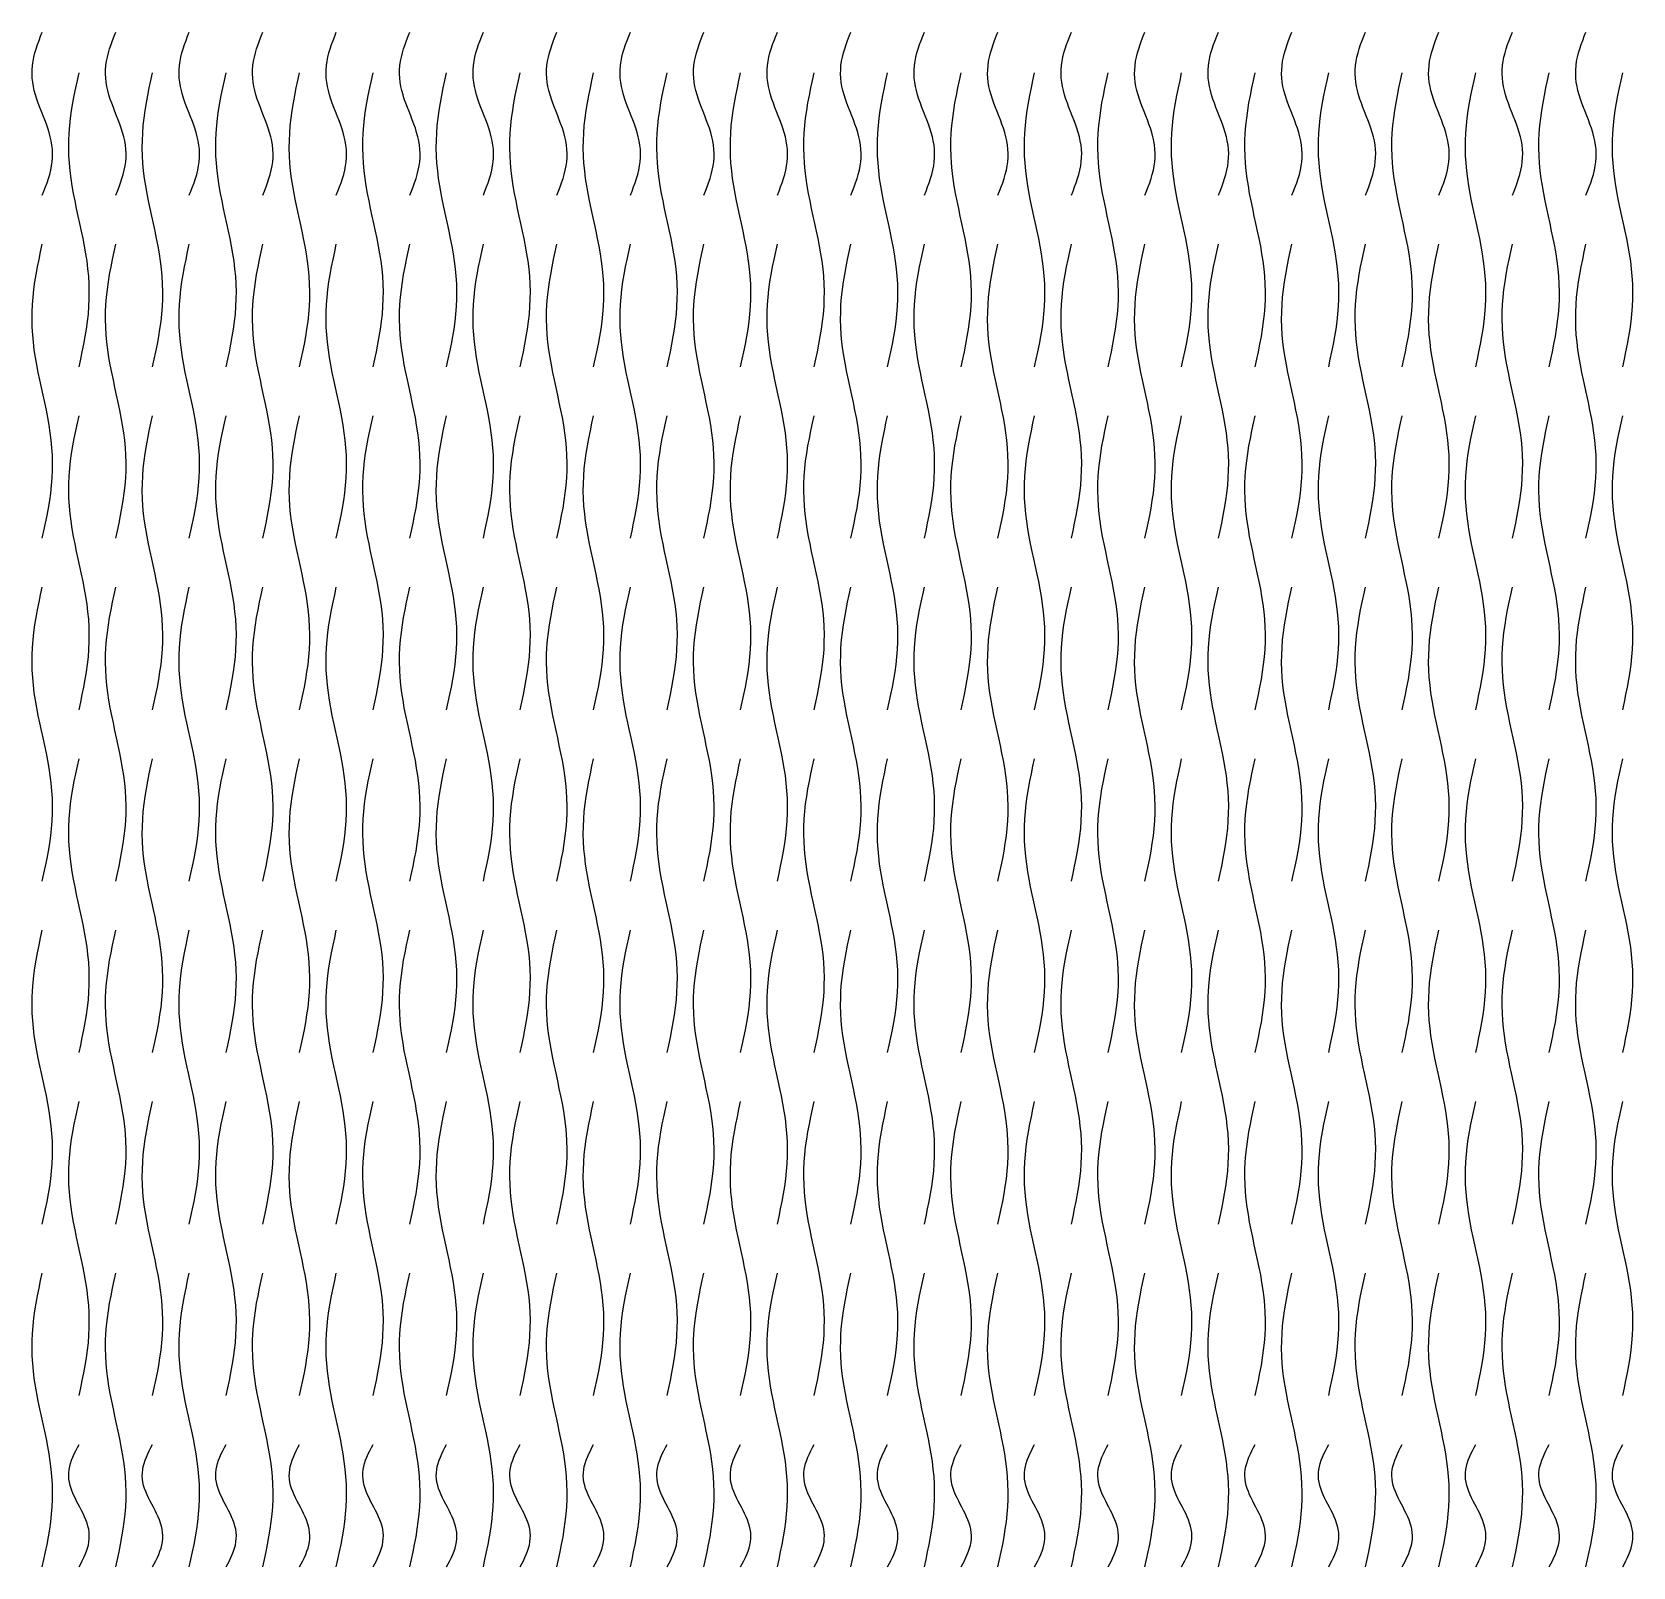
# Model space of a CAD drawing. Header units: millimetres. Extents: x 0.5 to 98.5, y 3 to 97.
import ezdxf

# ---------------------------------------------------------------- set-up
doc = ezdxf.new("R2010")
doc.units = ezdxf.units.MM
doc.layers.add('CUT', color=1, linetype='Continuous')

msp = doc.modelspace()

# ---------------------------------------------------------------- linework, layer by layer
at = {"layer": 'CUT'}
for points in [[(1.125, 87), (1.226, 87.256), (1.325, 87.513), (1.418, 87.769), (1.503, 88.026), (1.579, 88.282), (1.643, 88.538), (1.694, 88.795), (1.73, 89.051), (1.75, 89.308), (1.754, 89.564), (1.742, 89.821), (1.714, 90.077), (1.671, 90.333), (1.613, 90.59), (1.543, 90.846), (1.462, 91.103), (1.372, 91.359), (1.276, 91.615), (1.176, 91.872), (1.074, 92.128), (0.974, 92.385), (0.878, 92.641), (0.788, 92.897), (0.707, 93.154), (0.637, 93.41), (0.579, 93.667), (0.536, 93.923), (0.508, 94.179), (0.496, 94.436), (0.5, 94.692), (0.52, 94.949), (0.556, 95.205), (0.607, 95.462), (0.671, 95.718), (0.747, 95.974), (0.832, 96.231), (0.925, 96.487), (1.024, 96.744), (1.125, 97)], [(5.625, 87), (5.726, 87.256), (5.825, 87.513), (5.918, 87.769), (6.003, 88.026), (6.079, 88.282), (6.143, 88.538), (6.194, 88.795), (6.23, 89.051), (6.25, 89.308), (6.254, 89.564), (6.242, 89.821), (6.214, 90.077), (6.171, 90.333), (6.113, 90.59), (6.043, 90.846), (5.962, 91.103), (5.872, 91.359), (5.776, 91.615), (5.676, 91.872), (5.574, 92.128), (5.474, 92.385), (5.378, 92.641), (5.288, 92.897), (5.207, 93.154), (5.137, 93.41), (5.079, 93.667), (5.036, 93.923), (5.008, 94.179), (4.996, 94.436), (5, 94.692), (5.02, 94.949), (5.056, 95.205), (5.107, 95.462), (5.171, 95.718), (5.247, 95.974), (5.332, 96.231), (5.425, 96.487), (5.524, 96.744), (5.625, 97)], [(10.125, 87), (10.226, 87.256), (10.325, 87.513), (10.418, 87.769), (10.503, 88.026), (10.579, 88.282), (10.643, 88.538), (10.694, 88.795), (10.73, 89.051), (10.75, 89.308), (10.754, 89.564), (10.742, 89.821), (10.714, 90.077), (10.671, 90.333), (10.613, 90.59), (10.543, 90.846), (10.462, 91.103), (10.372, 91.359), (10.276, 91.615), (10.176, 91.872), (10.074, 92.128), (9.974, 92.385), (9.878, 92.641), (9.788, 92.897), (9.707, 93.154), (9.637, 93.41), (9.579, 93.667), (9.536, 93.923), (9.508, 94.179), (9.496, 94.436), (9.5, 94.692), (9.52, 94.949), (9.556, 95.205), (9.607, 95.462), (9.671, 95.718), (9.747, 95.974), (9.832, 96.231), (9.925, 96.487), (10.024, 96.744), (10.125, 97)], [(14.625, 87), (14.726, 87.256), (14.825, 87.513), (14.918, 87.769), (15.003, 88.026), (15.079, 88.282), (15.143, 88.538), (15.194, 88.795), (15.23, 89.051), (15.25, 89.308), (15.254, 89.564), (15.242, 89.821), (15.214, 90.077), (15.171, 90.333), (15.113, 90.59), (15.043, 90.846), (14.962, 91.103), (14.872, 91.359), (14.776, 91.615), (14.676, 91.872), (14.574, 92.128), (14.474, 92.385), (14.378, 92.641), (14.288, 92.897), (14.207, 93.154), (14.137, 93.41), (14.079, 93.667), (14.036, 93.923), (14.008, 94.179), (13.996, 94.436), (14, 94.692), (14.02, 94.949), (14.056, 95.205), (14.107, 95.462), (14.171, 95.718), (14.247, 95.974), (14.332, 96.231), (14.425, 96.487), (14.524, 96.744), (14.625, 97)], [(19.125, 87), (19.226, 87.256), (19.325, 87.513), (19.418, 87.769), (19.503, 88.026), (19.579, 88.282), (19.643, 88.538), (19.694, 88.795), (19.73, 89.051), (19.75, 89.308), (19.754, 89.564), (19.742, 89.821), (19.714, 90.077), (19.671, 90.333), (19.613, 90.59), (19.543, 90.846), (19.462, 91.103), (19.372, 91.359), (19.276, 91.615), (19.176, 91.872), (19.074, 92.128), (18.974, 92.385), (18.878, 92.641), (18.788, 92.897), (18.707, 93.154), (18.637, 93.41), (18.579, 93.667), (18.536, 93.923), (18.508, 94.179), (18.496, 94.436), (18.5, 94.692), (18.52, 94.949), (18.556, 95.205), (18.607, 95.462), (18.671, 95.718), (18.747, 95.974), (18.832, 96.231), (18.925, 96.487), (19.024, 96.744), (19.125, 97)], [(23.625, 87), (23.726, 87.256), (23.825, 87.513), (23.918, 87.769), (24.003, 88.026), (24.079, 88.282), (24.143, 88.538), (24.194, 88.795), (24.23, 89.051), (24.25, 89.308), (24.254, 89.564), (24.242, 89.821), (24.214, 90.077), (24.171, 90.333), (24.113, 90.59), (24.043, 90.846), (23.962, 91.103), (23.872, 91.359), (23.776, 91.615), (23.676, 91.872), (23.574, 92.128), (23.474, 92.385), (23.378, 92.641), (23.288, 92.897), (23.207, 93.154), (23.137, 93.41), (23.079, 93.667), (23.036, 93.923), (23.008, 94.179), (22.996, 94.436), (23, 94.692), (23.02, 94.949), (23.056, 95.205), (23.107, 95.462), (23.171, 95.718), (23.247, 95.974), (23.332, 96.231), (23.425, 96.487), (23.524, 96.744), (23.625, 97)], [(28.125, 87), (28.226, 87.256), (28.325, 87.513), (28.418, 87.769), (28.503, 88.026), (28.579, 88.282), (28.643, 88.538), (28.694, 88.795), (28.73, 89.051), (28.75, 89.308), (28.754, 89.564), (28.742, 89.821), (28.714, 90.077), (28.671, 90.333), (28.613, 90.59), (28.543, 90.846), (28.462, 91.103), (28.372, 91.359), (28.276, 91.615), (28.176, 91.872), (28.074, 92.128), (27.974, 92.385), (27.878, 92.641), (27.788, 92.897), (27.707, 93.154), (27.637, 93.41), (27.579, 93.667), (27.536, 93.923), (27.508, 94.179), (27.496, 94.436), (27.5, 94.692), (27.52, 94.949), (27.556, 95.205), (27.607, 95.462), (27.671, 95.718), (27.747, 95.974), (27.832, 96.231), (27.925, 96.487), (28.024, 96.744), (28.125, 97)], [(32.625, 87), (32.726, 87.256), (32.825, 87.513), (32.918, 87.769), (33.003, 88.026), (33.079, 88.282), (33.143, 88.538), (33.194, 88.795), (33.23, 89.051), (33.25, 89.308), (33.254, 89.564), (33.242, 89.821), (33.214, 90.077), (33.171, 90.333), (33.113, 90.59), (33.043, 90.846), (32.962, 91.103), (32.872, 91.359), (32.776, 91.615), (32.676, 91.872), (32.574, 92.128), (32.474, 92.385), (32.378, 92.641), (32.288, 92.897), (32.207, 93.154), (32.137, 93.41), (32.079, 93.667), (32.036, 93.923), (32.008, 94.179), (31.996, 94.436), (32, 94.692), (32.02, 94.949), (32.056, 95.205), (32.107, 95.462), (32.171, 95.718), (32.247, 95.974), (32.332, 96.231), (32.425, 96.487), (32.524, 96.744), (32.625, 97)], [(37.125, 87), (37.226, 87.256), (37.325, 87.513), (37.418, 87.769), (37.503, 88.026), (37.579, 88.282), (37.643, 88.538), (37.694, 88.795), (37.73, 89.051), (37.75, 89.308), (37.754, 89.564), (37.742, 89.821), (37.714, 90.077), (37.671, 90.333), (37.613, 90.59), (37.543, 90.846), (37.462, 91.103), (37.372, 91.359), (37.276, 91.615), (37.176, 91.872), (37.074, 92.128), (36.974, 92.385), (36.878, 92.641), (36.788, 92.897), (36.707, 93.154), (36.637, 93.41), (36.579, 93.667), (36.536, 93.923), (36.508, 94.179), (36.496, 94.436), (36.5, 94.692), (36.52, 94.949), (36.556, 95.205), (36.607, 95.462), (36.671, 95.718), (36.747, 95.974), (36.832, 96.231), (36.925, 96.487), (37.024, 96.744), (37.125, 97)], [(41.625, 87), (41.726, 87.256), (41.825, 87.513), (41.918, 87.769), (42.003, 88.026), (42.079, 88.282), (42.143, 88.538), (42.194, 88.795), (42.23, 89.051), (42.25, 89.308), (42.254, 89.564), (42.242, 89.821), (42.214, 90.077), (42.171, 90.333), (42.113, 90.59), (42.043, 90.846), (41.962, 91.103), (41.872, 91.359), (41.776, 91.615), (41.676, 91.872), (41.574, 92.128), (41.474, 92.385), (41.378, 92.641), (41.288, 92.897), (41.207, 93.154), (41.137, 93.41), (41.079, 93.667), (41.036, 93.923), (41.008, 94.179), (40.996, 94.436), (41, 94.692), (41.02, 94.949), (41.056, 95.205), (41.107, 95.462), (41.171, 95.718), (41.247, 95.974), (41.332, 96.231), (41.425, 96.487), (41.524, 96.744), (41.625, 97)], [(46.125, 87), (46.226, 87.256), (46.325, 87.513), (46.418, 87.769), (46.503, 88.026), (46.579, 88.282), (46.643, 88.538), (46.694, 88.795), (46.73, 89.051), (46.75, 89.308), (46.754, 89.564), (46.742, 89.821), (46.714, 90.077), (46.671, 90.333), (46.613, 90.59), (46.543, 90.846), (46.462, 91.103), (46.372, 91.359), (46.276, 91.615), (46.176, 91.872), (46.074, 92.128), (45.974, 92.385), (45.878, 92.641), (45.788, 92.897), (45.707, 93.154), (45.637, 93.41), (45.579, 93.667), (45.536, 93.923), (45.508, 94.179), (45.496, 94.436), (45.5, 94.692), (45.52, 94.949), (45.556, 95.205), (45.607, 95.462), (45.671, 95.718), (45.747, 95.974), (45.832, 96.231), (45.925, 96.487), (46.024, 96.744), (46.125, 97)], [(50.625, 87), (50.726, 87.256), (50.825, 87.513), (50.918, 87.769), (51.003, 88.026), (51.079, 88.282), (51.143, 88.538), (51.194, 88.795), (51.23, 89.051), (51.25, 89.308), (51.254, 89.564), (51.242, 89.821), (51.214, 90.077), (51.171, 90.333), (51.113, 90.59), (51.043, 90.846), (50.962, 91.103), (50.872, 91.359), (50.776, 91.615), (50.676, 91.872), (50.574, 92.128), (50.474, 92.385), (50.378, 92.641), (50.288, 92.897), (50.207, 93.154), (50.137, 93.41), (50.079, 93.667), (50.036, 93.923), (50.008, 94.179), (49.996, 94.436), (50, 94.692), (50.02, 94.949), (50.056, 95.205), (50.107, 95.462), (50.171, 95.718), (50.247, 95.974), (50.332, 96.231), (50.425, 96.487), (50.524, 96.744), (50.625, 97)], [(55.125, 87), (55.226, 87.256), (55.325, 87.513), (55.418, 87.769), (55.503, 88.026), (55.579, 88.282), (55.643, 88.538), (55.694, 88.795), (55.73, 89.051), (55.75, 89.308), (55.754, 89.564), (55.742, 89.821), (55.714, 90.077), (55.671, 90.333), (55.613, 90.59), (55.543, 90.846), (55.462, 91.103), (55.372, 91.359), (55.276, 91.615), (55.176, 91.872), (55.074, 92.128), (54.974, 92.385), (54.878, 92.641), (54.788, 92.897), (54.707, 93.154), (54.637, 93.41), (54.579, 93.667), (54.536, 93.923), (54.508, 94.179), (54.496, 94.436), (54.5, 94.692), (54.52, 94.949), (54.556, 95.205), (54.607, 95.462), (54.671, 95.718), (54.747, 95.974), (54.832, 96.231), (54.925, 96.487), (55.024, 96.744), (55.125, 97)], [(59.625, 87), (59.726, 87.256), (59.825, 87.513), (59.918, 87.769), (60.003, 88.026), (60.079, 88.282), (60.143, 88.538), (60.194, 88.795), (60.23, 89.051), (60.25, 89.308), (60.254, 89.564), (60.242, 89.821), (60.214, 90.077), (60.171, 90.333), (60.113, 90.59), (60.043, 90.846), (59.962, 91.103), (59.872, 91.359), (59.776, 91.615), (59.676, 91.872), (59.574, 92.128), (59.474, 92.385), (59.378, 92.641), (59.288, 92.897), (59.207, 93.154), (59.137, 93.41), (59.079, 93.667), (59.036, 93.923), (59.008, 94.179), (58.996, 94.436), (59, 94.692), (59.02, 94.949), (59.056, 95.205), (59.107, 95.462), (59.171, 95.718), (59.247, 95.974), (59.332, 96.231), (59.425, 96.487), (59.524, 96.744), (59.625, 97)], [(64.125, 87), (64.226, 87.256), (64.325, 87.513), (64.418, 87.769), (64.503, 88.026), (64.579, 88.282), (64.643, 88.538), (64.694, 88.795), (64.73, 89.051), (64.75, 89.308), (64.754, 89.564), (64.742, 89.821), (64.714, 90.077), (64.671, 90.333), (64.613, 90.59), (64.543, 90.846), (64.462, 91.103), (64.372, 91.359), (64.276, 91.615), (64.176, 91.872), (64.074, 92.128), (63.974, 92.385), (63.878, 92.641), (63.788, 92.897), (63.707, 93.154), (63.637, 93.41), (63.579, 93.667), (63.536, 93.923), (63.508, 94.179), (63.496, 94.436), (63.5, 94.692), (63.52, 94.949), (63.556, 95.205), (63.607, 95.462), (63.671, 95.718), (63.747, 95.974), (63.832, 96.231), (63.925, 96.487), (64.024, 96.744), (64.125, 97)], [(68.625, 87), (68.726, 87.256), (68.825, 87.513), (68.918, 87.769), (69.003, 88.026), (69.079, 88.282), (69.143, 88.538), (69.194, 88.795), (69.23, 89.051), (69.25, 89.308), (69.254, 89.564), (69.242, 89.821), (69.214, 90.077), (69.171, 90.333), (69.113, 90.59), (69.043, 90.846), (68.962, 91.103), (68.872, 91.359), (68.776, 91.615), (68.676, 91.872), (68.574, 92.128), (68.474, 92.385), (68.378, 92.641), (68.288, 92.897), (68.207, 93.154), (68.137, 93.41), (68.079, 93.667), (68.036, 93.923), (68.008, 94.179), (67.996, 94.436), (68, 94.692), (68.02, 94.949), (68.056, 95.205), (68.107, 95.462), (68.171, 95.718), (68.247, 95.974), (68.332, 96.231), (68.425, 96.487), (68.524, 96.744), (68.625, 97)], [(73.125, 87), (73.226, 87.256), (73.325, 87.513), (73.418, 87.769), (73.503, 88.026), (73.579, 88.282), (73.643, 88.538), (73.694, 88.795), (73.73, 89.051), (73.75, 89.308), (73.754, 89.564), (73.742, 89.821), (73.714, 90.077), (73.671, 90.333), (73.613, 90.59), (73.543, 90.846), (73.462, 91.103), (73.372, 91.359), (73.276, 91.615), (73.176, 91.872), (73.074, 92.128), (72.974, 92.385), (72.878, 92.641), (72.788, 92.897), (72.707, 93.154), (72.637, 93.41), (72.579, 93.667), (72.536, 93.923), (72.508, 94.179), (72.496, 94.436), (72.5, 94.692), (72.52, 94.949), (72.556, 95.205), (72.607, 95.462), (72.671, 95.718), (72.747, 95.974), (72.832, 96.231), (72.925, 96.487), (73.024, 96.744), (73.125, 97)], [(77.625, 87), (77.726, 87.256), (77.825, 87.513), (77.918, 87.769), (78.003, 88.026), (78.079, 88.282), (78.143, 88.538), (78.194, 88.795), (78.23, 89.051), (78.25, 89.308), (78.254, 89.564), (78.242, 89.821), (78.214, 90.077), (78.171, 90.333), (78.113, 90.59), (78.043, 90.846), (77.962, 91.103), (77.872, 91.359), (77.776, 91.615), (77.676, 91.872), (77.574, 92.128), (77.474, 92.385), (77.378, 92.641), (77.288, 92.897), (77.207, 93.154), (77.137, 93.41), (77.079, 93.667), (77.036, 93.923), (77.008, 94.179), (76.996, 94.436), (77, 94.692), (77.02, 94.949), (77.056, 95.205), (77.107, 95.462), (77.171, 95.718), (77.247, 95.974), (77.332, 96.231), (77.425, 96.487), (77.524, 96.744), (77.625, 97)], [(82.125, 87), (82.226, 87.256), (82.325, 87.513), (82.418, 87.769), (82.503, 88.026), (82.579, 88.282), (82.643, 88.538), (82.694, 88.795), (82.73, 89.051), (82.75, 89.308), (82.754, 89.564), (82.742, 89.821), (82.714, 90.077), (82.671, 90.333), (82.613, 90.59), (82.543, 90.846), (82.462, 91.103), (82.372, 91.359), (82.276, 91.615), (82.176, 91.872), (82.074, 92.128), (81.974, 92.385), (81.878, 92.641), (81.788, 92.897), (81.707, 93.154), (81.637, 93.41), (81.579, 93.667), (81.536, 93.923), (81.508, 94.179), (81.496, 94.436), (81.5, 94.692), (81.52, 94.949), (81.556, 95.205), (81.607, 95.462), (81.671, 95.718), (81.747, 95.974), (81.832, 96.231), (81.925, 96.487), (82.024, 96.744), (82.125, 97)], [(86.625, 87), (86.726, 87.256), (86.825, 87.513), (86.918, 87.769), (87.003, 88.026), (87.079, 88.282), (87.143, 88.538), (87.194, 88.795), (87.23, 89.051), (87.25, 89.308), (87.254, 89.564), (87.242, 89.821), (87.214, 90.077), (87.171, 90.333), (87.113, 90.59), (87.043, 90.846), (86.962, 91.103), (86.872, 91.359), (86.776, 91.615), (86.676, 91.872), (86.574, 92.128), (86.474, 92.385), (86.378, 92.641), (86.288, 92.897), (86.207, 93.154), (86.137, 93.41), (86.079, 93.667), (86.036, 93.923), (86.008, 94.179), (85.996, 94.436), (86, 94.692), (86.02, 94.949), (86.056, 95.205), (86.107, 95.462), (86.171, 95.718), (86.247, 95.974), (86.332, 96.231), (86.425, 96.487), (86.524, 96.744), (86.625, 97)], [(91.125, 87), (91.226, 87.256), (91.325, 87.513), (91.418, 87.769), (91.503, 88.026), (91.579, 88.282), (91.643, 88.538), (91.694, 88.795), (91.73, 89.051), (91.75, 89.308), (91.754, 89.564), (91.742, 89.821), (91.714, 90.077), (91.671, 90.333), (91.613, 90.59), (91.543, 90.846), (91.462, 91.103), (91.372, 91.359), (91.276, 91.615), (91.176, 91.872), (91.074, 92.128), (90.974, 92.385), (90.878, 92.641), (90.788, 92.897), (90.707, 93.154), (90.637, 93.41), (90.579, 93.667), (90.536, 93.923), (90.508, 94.179), (90.496, 94.436), (90.5, 94.692), (90.52, 94.949), (90.556, 95.205), (90.607, 95.462), (90.671, 95.718), (90.747, 95.974), (90.832, 96.231), (90.925, 96.487), (91.024, 96.744), (91.125, 97)], [(95.625, 87), (95.726, 87.256), (95.825, 87.513), (95.918, 87.769), (96.003, 88.026), (96.079, 88.282), (96.143, 88.538), (96.194, 88.795), (96.23, 89.051), (96.25, 89.308), (96.254, 89.564), (96.242, 89.821), (96.214, 90.077), (96.171, 90.333), (96.113, 90.59), (96.043, 90.846), (95.962, 91.103), (95.872, 91.359), (95.776, 91.615), (95.676, 91.872), (95.574, 92.128), (95.474, 92.385), (95.378, 92.641), (95.288, 92.897), (95.207, 93.154), (95.137, 93.41), (95.079, 93.667), (95.036, 93.923), (95.008, 94.179), (94.996, 94.436), (95, 94.692), (95.02, 94.949), (95.056, 95.205), (95.107, 95.462), (95.171, 95.718), (95.247, 95.974), (95.332, 96.231), (95.425, 96.487), (95.524, 96.744), (95.625, 97)], [(3.375, 76.5), (3.476, 76.962), (3.575, 77.423), (3.668, 77.885), (3.753, 78.346), (3.829, 78.808), (3.893, 79.269), (3.944, 79.731), (3.98, 80.192), (4, 80.654), (4.004, 81.115), (3.992, 81.577), (3.964, 82.038), (3.921, 82.5), (3.863, 82.962), (3.793, 83.423), (3.712, 83.885), (3.622, 84.346), (3.526, 84.808), (3.426, 85.269), (3.324, 85.731), (3.224, 86.192), (3.128, 86.654), (3.038, 87.115), (2.957, 87.577), (2.887, 88.038), (2.829, 88.5), (2.786, 88.962), (2.758, 89.423), (2.746, 89.885), (2.75, 90.346), (2.77, 90.808), (2.806, 91.269), (2.857, 91.731), (2.921, 92.192), (2.997, 92.654), (3.082, 93.115), (3.175, 93.577), (3.274, 94.038), (3.375, 94.5)], [(7.875, 76.5), (7.976, 76.962), (8.075, 77.423), (8.168, 77.885), (8.253, 78.346), (8.329, 78.808), (8.393, 79.269), (8.444, 79.731), (8.48, 80.192), (8.5, 80.654), (8.504, 81.115), (8.492, 81.577), (8.464, 82.038), (8.421, 82.5), (8.363, 82.962), (8.293, 83.423), (8.212, 83.885), (8.122, 84.346), (8.026, 84.808), (7.926, 85.269), (7.824, 85.731), (7.724, 86.192), (7.628, 86.654), (7.538, 87.115), (7.457, 87.577), (7.387, 88.038), (7.329, 88.5), (7.286, 88.962), (7.258, 89.423), (7.246, 89.885), (7.25, 90.346), (7.27, 90.808), (7.306, 91.269), (7.357, 91.731), (7.421, 92.192), (7.497, 92.654), (7.582, 93.115), (7.675, 93.577), (7.774, 94.038), (7.875, 94.5)], [(12.375, 76.5), (12.476, 76.962), (12.575, 77.423), (12.668, 77.885), (12.753, 78.346), (12.829, 78.808), (12.893, 79.269), (12.944, 79.731), (12.98, 80.192), (13, 80.654), (13.004, 81.115), (12.992, 81.577), (12.964, 82.038), (12.921, 82.5), (12.863, 82.962), (12.793, 83.423), (12.712, 83.885), (12.622, 84.346), (12.526, 84.808), (12.426, 85.269), (12.324, 85.731), (12.224, 86.192), (12.128, 86.654), (12.038, 87.115), (11.957, 87.577), (11.887, 88.038), (11.829, 88.5), (11.786, 88.962), (11.758, 89.423), (11.746, 89.885), (11.75, 90.346), (11.77, 90.808), (11.806, 91.269), (11.857, 91.731), (11.921, 92.192), (11.997, 92.654), (12.082, 93.115), (12.175, 93.577), (12.274, 94.038), (12.375, 94.5)], [(16.875, 76.5), (16.976, 76.962), (17.075, 77.423), (17.168, 77.885), (17.253, 78.346), (17.329, 78.808), (17.393, 79.269), (17.444, 79.731), (17.48, 80.192), (17.5, 80.654), (17.504, 81.115), (17.492, 81.577), (17.464, 82.038), (17.421, 82.5), (17.363, 82.962), (17.293, 83.423), (17.212, 83.885), (17.122, 84.346), (17.026, 84.808), (16.926, 85.269), (16.824, 85.731), (16.724, 86.192), (16.628, 86.654), (16.538, 87.115), (16.457, 87.577), (16.387, 88.038), (16.329, 88.5), (16.286, 88.962), (16.258, 89.423), (16.246, 89.885), (16.25, 90.346), (16.27, 90.808), (16.306, 91.269), (16.357, 91.731), (16.421, 92.192), (16.497, 92.654), (16.582, 93.115), (16.675, 93.577), (16.774, 94.038), (16.875, 94.5)], [(21.375, 76.5), (21.476, 76.962), (21.575, 77.423), (21.668, 77.885), (21.753, 78.346), (21.829, 78.808), (21.893, 79.269), (21.944, 79.731), (21.98, 80.192), (22, 80.654), (22.004, 81.115), (21.992, 81.577), (21.964, 82.038), (21.921, 82.5), (21.863, 82.962), (21.793, 83.423), (21.712, 83.885), (21.622, 84.346), (21.526, 84.808), (21.426, 85.269), (21.324, 85.731), (21.224, 86.192), (21.128, 86.654), (21.038, 87.115), (20.957, 87.577), (20.887, 88.038), (20.829, 88.5), (20.786, 88.962), (20.758, 89.423), (20.746, 89.885), (20.75, 90.346), (20.77, 90.808), (20.806, 91.269), (20.857, 91.731), (20.921, 92.192), (20.997, 92.654), (21.082, 93.115), (21.175, 93.577), (21.274, 94.038), (21.375, 94.5)], [(25.875, 76.5), (25.976, 76.962), (26.075, 77.423), (26.168, 77.885), (26.253, 78.346), (26.329, 78.808), (26.393, 79.269), (26.444, 79.731), (26.48, 80.192), (26.5, 80.654), (26.504, 81.115), (26.492, 81.577), (26.464, 82.038), (26.421, 82.5), (26.363, 82.962), (26.293, 83.423), (26.212, 83.885), (26.122, 84.346), (26.026, 84.808), (25.926, 85.269), (25.824, 85.731), (25.724, 86.192), (25.628, 86.654), (25.538, 87.115), (25.457, 87.577), (25.387, 88.038), (25.329, 88.5), (25.286, 88.962), (25.258, 89.423), (25.246, 89.885), (25.25, 90.346), (25.27, 90.808), (25.306, 91.269), (25.357, 91.731), (25.421, 92.192), (25.497, 92.654), (25.582, 93.115), (25.675, 93.577), (25.774, 94.038), (25.875, 94.5)], [(30.375, 76.5), (30.476, 76.962), (30.575, 77.423), (30.668, 77.885), (30.753, 78.346), (30.829, 78.808), (30.893, 79.269), (30.944, 79.731), (30.98, 80.192), (31, 80.654), (31.004, 81.115), (30.992, 81.577), (30.964, 82.038), (30.921, 82.5), (30.863, 82.962), (30.793, 83.423), (30.712, 83.885), (30.622, 84.346), (30.526, 84.808), (30.426, 85.269), (30.324, 85.731), (30.224, 86.192), (30.128, 86.654), (30.038, 87.115), (29.957, 87.577), (29.887, 88.038), (29.829, 88.5), (29.786, 88.962), (29.758, 89.423), (29.746, 89.885), (29.75, 90.346), (29.77, 90.808), (29.806, 91.269), (29.857, 91.731), (29.921, 92.192), (29.997, 92.654), (30.082, 93.115), (30.175, 93.577), (30.274, 94.038), (30.375, 94.5)], [(34.875, 76.5), (34.976, 76.962), (35.075, 77.423), (35.168, 77.885), (35.253, 78.346), (35.329, 78.808), (35.393, 79.269), (35.444, 79.731), (35.48, 80.192), (35.5, 80.654), (35.504, 81.115), (35.492, 81.577), (35.464, 82.038), (35.421, 82.5), (35.363, 82.962), (35.293, 83.423), (35.212, 83.885), (35.122, 84.346), (35.026, 84.808), (34.926, 85.269), (34.824, 85.731), (34.724, 86.192), (34.628, 86.654), (34.538, 87.115), (34.457, 87.577), (34.387, 88.038), (34.329, 88.5), (34.286, 88.962), (34.258, 89.423), (34.246, 89.885), (34.25, 90.346), (34.27, 90.808), (34.306, 91.269), (34.357, 91.731), (34.421, 92.192), (34.497, 92.654), (34.582, 93.115), (34.675, 93.577), (34.774, 94.038), (34.875, 94.5)], [(39.375, 76.5), (39.476, 76.962), (39.575, 77.423), (39.668, 77.885), (39.753, 78.346), (39.829, 78.808), (39.893, 79.269), (39.944, 79.731), (39.98, 80.192), (40, 80.654), (40.004, 81.115), (39.992, 81.577), (39.964, 82.038), (39.921, 82.5), (39.863, 82.962), (39.793, 83.423), (39.712, 83.885), (39.622, 84.346), (39.526, 84.808), (39.426, 85.269), (39.324, 85.731), (39.224, 86.192), (39.128, 86.654), (39.038, 87.115), (38.957, 87.577), (38.887, 88.038), (38.829, 88.5), (38.786, 88.962), (38.758, 89.423), (38.746, 89.885), (38.75, 90.346), (38.77, 90.808), (38.806, 91.269), (38.857, 91.731), (38.921, 92.192), (38.997, 92.654), (39.082, 93.115), (39.175, 93.577), (39.274, 94.038), (39.375, 94.5)], [(43.875, 76.5), (43.976, 76.962), (44.075, 77.423), (44.168, 77.885), (44.253, 78.346), (44.329, 78.808), (44.393, 79.269), (44.444, 79.731), (44.48, 80.192), (44.5, 80.654), (44.504, 81.115), (44.492, 81.577), (44.464, 82.038), (44.421, 82.5), (44.363, 82.962), (44.293, 83.423), (44.212, 83.885), (44.122, 84.346), (44.026, 84.808), (43.926, 85.269), (43.824, 85.731), (43.724, 86.192), (43.628, 86.654), (43.538, 87.115), (43.457, 87.577), (43.387, 88.038), (43.329, 88.5), (43.286, 88.962), (43.258, 89.423), (43.246, 89.885), (43.25, 90.346), (43.27, 90.808), (43.306, 91.269), (43.357, 91.731), (43.421, 92.192), (43.497, 92.654), (43.582, 93.115), (43.675, 93.577), (43.774, 94.038), (43.875, 94.5)], [(48.375, 76.5), (48.476, 76.962), (48.575, 77.423), (48.668, 77.885), (48.753, 78.346), (48.829, 78.808), (48.893, 79.269), (48.944, 79.731), (48.98, 80.192), (49, 80.654), (49.004, 81.115), (48.992, 81.577), (48.964, 82.038), (48.921, 82.5), (48.863, 82.962), (48.793, 83.423), (48.712, 83.885), (48.622, 84.346), (48.526, 84.808), (48.426, 85.269), (48.324, 85.731), (48.224, 86.192), (48.128, 86.654), (48.038, 87.115), (47.957, 87.577), (47.887, 88.038), (47.829, 88.5), (47.786, 88.962), (47.758, 89.423), (47.746, 89.885), (47.75, 90.346), (47.77, 90.808), (47.806, 91.269), (47.857, 91.731), (47.921, 92.192), (47.997, 92.654), (48.082, 93.115), (48.175, 93.577), (48.274, 94.038), (48.375, 94.5)], [(52.875, 76.5), (52.976, 76.962), (53.075, 77.423), (53.168, 77.885), (53.253, 78.346), (53.329, 78.808), (53.393, 79.269), (53.444, 79.731), (53.48, 80.192), (53.5, 80.654), (53.504, 81.115), (53.492, 81.577), (53.464, 82.038), (53.421, 82.5), (53.363, 82.962), (53.293, 83.423), (53.212, 83.885), (53.122, 84.346), (53.026, 84.808), (52.926, 85.269), (52.824, 85.731), (52.724, 86.192), (52.628, 86.654), (52.538, 87.115), (52.457, 87.577), (52.387, 88.038), (52.329, 88.5), (52.286, 88.962), (52.258, 89.423), (52.246, 89.885), (52.25, 90.346), (52.27, 90.808), (52.306, 91.269), (52.357, 91.731), (52.421, 92.192), (52.497, 92.654), (52.582, 93.115), (52.675, 93.577), (52.774, 94.038), (52.875, 94.5)], [(57.375, 76.5), (57.476, 76.962), (57.575, 77.423), (57.668, 77.885), (57.753, 78.346), (57.829, 78.808), (57.893, 79.269), (57.944, 79.731), (57.98, 80.192), (58, 80.654), (58.004, 81.115), (57.992, 81.577), (57.964, 82.038), (57.921, 82.5), (57.863, 82.962), (57.793, 83.423), (57.712, 83.885), (57.622, 84.346), (57.526, 84.808), (57.426, 85.269), (57.324, 85.731), (57.224, 86.192), (57.128, 86.654), (57.038, 87.115), (56.957, 87.577), (56.887, 88.038), (56.829, 88.5), (56.786, 88.962), (56.758, 89.423), (56.746, 89.885), (56.75, 90.346), (56.77, 90.808), (56.806, 91.269), (56.857, 91.731), (56.921, 92.192), (56.997, 92.654), (57.082, 93.115), (57.175, 93.577), (57.274, 94.038), (57.375, 94.5)], [(61.875, 76.5), (61.976, 76.962), (62.075, 77.423), (62.168, 77.885), (62.253, 78.346), (62.329, 78.808), (62.393, 79.269), (62.444, 79.731), (62.48, 80.192), (62.5, 80.654), (62.504, 81.115), (62.492, 81.577), (62.464, 82.038), (62.421, 82.5), (62.363, 82.962), (62.293, 83.423), (62.212, 83.885), (62.122, 84.346), (62.026, 84.808), (61.926, 85.269), (61.824, 85.731), (61.724, 86.192), (61.628, 86.654), (61.538, 87.115), (61.457, 87.577), (61.387, 88.038), (61.329, 88.5), (61.286, 88.962), (61.258, 89.423), (61.246, 89.885), (61.25, 90.346), (61.27, 90.808), (61.306, 91.269), (61.357, 91.731), (61.421, 92.192), (61.497, 92.654), (61.582, 93.115), (61.675, 93.577), (61.774, 94.038), (61.875, 94.5)], [(66.375, 76.5), (66.476, 76.962), (66.575, 77.423), (66.668, 77.885), (66.753, 78.346), (66.829, 78.808), (66.893, 79.269), (66.944, 79.731), (66.98, 80.192), (67, 80.654), (67.004, 81.115), (66.992, 81.577), (66.964, 82.038), (66.921, 82.5), (66.863, 82.962), (66.793, 83.423), (66.712, 83.885), (66.622, 84.346), (66.526, 84.808), (66.426, 85.269), (66.324, 85.731), (66.224, 86.192), (66.128, 86.654), (66.038, 87.115), (65.957, 87.577), (65.887, 88.038), (65.829, 88.5), (65.786, 88.962), (65.758, 89.423), (65.746, 89.885), (65.75, 90.346), (65.77, 90.808), (65.806, 91.269), (65.857, 91.731), (65.921, 92.192), (65.997, 92.654), (66.082, 93.115), (66.175, 93.577), (66.274, 94.038), (66.375, 94.5)], [(70.875, 76.5), (70.976, 76.962), (71.075, 77.423), (71.168, 77.885), (71.253, 78.346), (71.329, 78.808), (71.393, 79.269), (71.444, 79.731), (71.48, 80.192), (71.5, 80.654), (71.504, 81.115), (71.492, 81.577), (71.464, 82.038), (71.421, 82.5), (71.363, 82.962), (71.293, 83.423), (71.212, 83.885), (71.122, 84.346), (71.026, 84.808), (70.926, 85.269), (70.824, 85.731), (70.724, 86.192), (70.628, 86.654), (70.538, 87.115), (70.457, 87.577), (70.387, 88.038), (70.329, 88.5), (70.286, 88.962), (70.258, 89.423), (70.246, 89.885), (70.25, 90.346), (70.27, 90.808), (70.306, 91.269), (70.357, 91.731), (70.421, 92.192), (70.497, 92.654), (70.582, 93.115), (70.675, 93.577), (70.774, 94.038), (70.875, 94.5)], [(75.375, 76.5), (75.476, 76.962), (75.575, 77.423), (75.668, 77.885), (75.753, 78.346), (75.829, 78.808), (75.893, 79.269), (75.944, 79.731), (75.98, 80.192), (76, 80.654), (76.004, 81.115), (75.992, 81.577), (75.964, 82.038), (75.921, 82.5), (75.863, 82.962), (75.793, 83.423), (75.712, 83.885), (75.622, 84.346), (75.526, 84.808), (75.426, 85.269), (75.324, 85.731), (75.224, 86.192), (75.128, 86.654), (75.038, 87.115), (74.957, 87.577), (74.887, 88.038), (74.829, 88.5), (74.786, 88.962), (74.758, 89.423), (74.746, 89.885), (74.75, 90.346), (74.77, 90.808), (74.806, 91.269), (74.857, 91.731), (74.921, 92.192), (74.997, 92.654), (75.082, 93.115), (75.175, 93.577), (75.274, 94.038), (75.375, 94.5)], [(79.875, 76.5), (79.976, 76.962), (80.075, 77.423), (80.168, 77.885), (80.253, 78.346), (80.329, 78.808), (80.393, 79.269), (80.444, 79.731), (80.48, 80.192), (80.5, 80.654), (80.504, 81.115), (80.492, 81.577), (80.464, 82.038), (80.421, 82.5), (80.363, 82.962), (80.293, 83.423), (80.212, 83.885), (80.122, 84.346), (80.026, 84.808), (79.926, 85.269), (79.824, 85.731), (79.724, 86.192), (79.628, 86.654), (79.538, 87.115), (79.457, 87.577), (79.387, 88.038), (79.329, 88.5), (79.286, 88.962), (79.258, 89.423), (79.246, 89.885), (79.25, 90.346), (79.27, 90.808), (79.306, 91.269), (79.357, 91.731), (79.421, 92.192), (79.497, 92.654), (79.582, 93.115), (79.675, 93.577), (79.774, 94.038), (79.875, 94.5)], [(84.375, 76.5), (84.476, 76.962), (84.575, 77.423), (84.668, 77.885), (84.753, 78.346), (84.829, 78.808), (84.893, 79.269), (84.944, 79.731), (84.98, 80.192), (85, 80.654), (85.004, 81.115), (84.992, 81.577), (84.964, 82.038), (84.921, 82.5), (84.863, 82.962), (84.793, 83.423), (84.712, 83.885), (84.622, 84.346), (84.526, 84.808), (84.426, 85.269), (84.324, 85.731), (84.224, 86.192), (84.128, 86.654), (84.038, 87.115), (83.957, 87.577), (83.887, 88.038), (83.829, 88.5), (83.786, 88.962), (83.758, 89.423), (83.746, 89.885), (83.75, 90.346), (83.77, 90.808), (83.806, 91.269), (83.857, 91.731), (83.921, 92.192), (83.997, 92.654), (84.082, 93.115), (84.175, 93.577), (84.274, 94.038), (84.375, 94.5)], [(88.875, 76.5), (88.976, 76.962), (89.075, 77.423), (89.168, 77.885), (89.253, 78.346), (89.329, 78.808), (89.393, 79.269), (89.444, 79.731), (89.48, 80.192), (89.5, 80.654), (89.504, 81.115), (89.492, 81.577), (89.464, 82.038), (89.421, 82.5), (89.363, 82.962), (89.293, 83.423), (89.212, 83.885), (89.122, 84.346), (89.026, 84.808), (88.926, 85.269), (88.824, 85.731), (88.724, 86.192), (88.628, 86.654), (88.538, 87.115), (88.457, 87.577), (88.387, 88.038), (88.329, 88.5), (88.286, 88.962), (88.258, 89.423), (88.246, 89.885), (88.25, 90.346), (88.27, 90.808), (88.306, 91.269), (88.357, 91.731), (88.421, 92.192), (88.497, 92.654), (88.582, 93.115), (88.675, 93.577), (88.774, 94.038), (88.875, 94.5)], [(93.375, 76.5), (93.476, 76.962), (93.575, 77.423), (93.668, 77.885), (93.753, 78.346), (93.829, 78.808), (93.893, 79.269), (93.944, 79.731), (93.98, 80.192), (94, 80.654), (94.004, 81.115), (93.992, 81.577), (93.964, 82.038), (93.921, 82.5), (93.863, 82.962), (93.793, 83.423), (93.712, 83.885), (93.622, 84.346), (93.526, 84.808), (93.426, 85.269), (93.324, 85.731), (93.224, 86.192), (93.128, 86.654), (93.038, 87.115), (92.957, 87.577), (92.887, 88.038), (92.829, 88.5), (92.786, 88.962), (92.758, 89.423), (92.746, 89.885), (92.75, 90.346), (92.77, 90.808), (92.806, 91.269), (92.857, 91.731), (92.921, 92.192), (92.997, 92.654), (93.082, 93.115), (93.175, 93.577), (93.274, 94.038), (93.375, 94.5)], [(97.875, 76.5), (97.976, 76.962), (98.075, 77.423), (98.168, 77.885), (98.253, 78.346), (98.329, 78.808), (98.393, 79.269), (98.444, 79.731), (98.48, 80.192), (98.5, 80.654), (98.504, 81.115), (98.492, 81.577), (98.464, 82.038), (98.421, 82.5), (98.363, 82.962), (98.293, 83.423), (98.212, 83.885), (98.122, 84.346), (98.026, 84.808), (97.926, 85.269), (97.824, 85.731), (97.724, 86.192), (97.628, 86.654), (97.538, 87.115), (97.457, 87.577), (97.387, 88.038), (97.329, 88.5), (97.286, 88.962), (97.258, 89.423), (97.246, 89.885), (97.25, 90.346), (97.27, 90.808), (97.306, 91.269), (97.357, 91.731), (97.421, 92.192), (97.497, 92.654), (97.582, 93.115), (97.675, 93.577), (97.774, 94.038), (97.875, 94.5)], [(1.125, 66), (1.226, 66.462), (1.325, 66.923), (1.418, 67.385), (1.503, 67.846), (1.579, 68.308), (1.643, 68.769), (1.694, 69.231), (1.73, 69.692), (1.75, 70.154), (1.754, 70.615), (1.742, 71.077), (1.714, 71.538), (1.671, 72), (1.613, 72.462), (1.543, 72.923), (1.462, 73.385), (1.372, 73.846), (1.276, 74.308), (1.176, 74.769), (1.074, 75.231), (0.974, 75.692), (0.878, 76.154), (0.788, 76.615), (0.707, 77.077), (0.637, 77.538), (0.579, 78), (0.536, 78.462), (0.508, 78.923), (0.496, 79.385), (0.5, 79.846), (0.52, 80.308), (0.556, 80.769), (0.607, 81.231), (0.671, 81.692), (0.747, 82.154), (0.832, 82.615), (0.925, 83.077), (1.024, 83.538), (1.125, 84)], [(5.625, 66), (5.726, 66.462), (5.825, 66.923), (5.918, 67.385), (6.003, 67.846), (6.079, 68.308), (6.143, 68.769), (6.194, 69.231), (6.23, 69.692), (6.25, 70.154), (6.254, 70.615), (6.242, 71.077), (6.214, 71.538), (6.171, 72), (6.113, 72.462), (6.043, 72.923), (5.962, 73.385), (5.872, 73.846), (5.776, 74.308), (5.676, 74.769), (5.574, 75.231), (5.474, 75.692), (5.378, 76.154), (5.288, 76.615), (5.207, 77.077), (5.137, 77.538), (5.079, 78), (5.036, 78.462), (5.008, 78.923), (4.996, 79.385), (5, 79.846), (5.02, 80.308), (5.056, 80.769), (5.107, 81.231), (5.171, 81.692), (5.247, 82.154), (5.332, 82.615), (5.425, 83.077), (5.524, 83.538), (5.625, 84)], [(10.125, 66), (10.226, 66.462), (10.325, 66.923), (10.418, 67.385), (10.503, 67.846), (10.579, 68.308), (10.643, 68.769), (10.694, 69.231), (10.73, 69.692), (10.75, 70.154), (10.754, 70.615), (10.742, 71.077), (10.714, 71.538), (10.671, 72), (10.613, 72.462), (10.543, 72.923), (10.462, 73.385), (10.372, 73.846), (10.276, 74.308), (10.176, 74.769), (10.074, 75.231), (9.974, 75.692), (9.878, 76.154), (9.788, 76.615), (9.707, 77.077), (9.637, 77.538), (9.579, 78), (9.536, 78.462), (9.508, 78.923), (9.496, 79.385), (9.5, 79.846), (9.52, 80.308), (9.556, 80.769), (9.607, 81.231), (9.671, 81.692), (9.747, 82.154), (9.832, 82.615), (9.925, 83.077), (10.024, 83.538), (10.125, 84)], [(14.625, 66), (14.726, 66.462), (14.825, 66.923), (14.918, 67.385), (15.003, 67.846), (15.079, 68.308), (15.143, 68.769), (15.194, 69.231), (15.23, 69.692), (15.25, 70.154), (15.254, 70.615), (15.242, 71.077), (15.214, 71.538), (15.171, 72), (15.113, 72.462), (15.043, 72.923), (14.962, 73.385), (14.872, 73.846), (14.776, 74.308), (14.676, 74.769), (14.574, 75.231), (14.474, 75.692), (14.378, 76.154), (14.288, 76.615), (14.207, 77.077), (14.137, 77.538), (14.079, 78), (14.036, 78.462), (14.008, 78.923), (13.996, 79.385), (14, 79.846), (14.02, 80.308), (14.056, 80.769), (14.107, 81.231), (14.171, 81.692), (14.247, 82.154), (14.332, 82.615), (14.425, 83.077), (14.524, 83.538), (14.625, 84)], [(19.125, 66), (19.226, 66.462), (19.325, 66.923), (19.418, 67.385), (19.503, 67.846), (19.579, 68.308), (19.643, 68.769), (19.694, 69.231), (19.73, 69.692), (19.75, 70.154), (19.754, 70.615), (19.742, 71.077), (19.714, 71.538), (19.671, 72), (19.613, 72.462), (19.543, 72.923), (19.462, 73.385), (19.372, 73.846), (19.276, 74.308), (19.176, 74.769), (19.074, 75.231), (18.974, 75.692), (18.878, 76.154), (18.788, 76.615), (18.707, 77.077), (18.637, 77.538), (18.579, 78), (18.536, 78.462), (18.508, 78.923), (18.496, 79.385), (18.5, 79.846), (18.52, 80.308), (18.556, 80.769), (18.607, 81.231), (18.671, 81.692), (18.747, 82.154), (18.832, 82.615), (18.925, 83.077), (19.024, 83.538), (19.125, 84)], [(23.625, 66), (23.726, 66.462), (23.825, 66.923), (23.918, 67.385), (24.003, 67.846), (24.079, 68.308), (24.143, 68.769), (24.194, 69.231), (24.23, 69.692), (24.25, 70.154), (24.254, 70.615), (24.242, 71.077), (24.214, 71.538), (24.171, 72), (24.113, 72.462), (24.043, 72.923), (23.962, 73.385), (23.872, 73.846), (23.776, 74.308), (23.676, 74.769), (23.574, 75.231), (23.474, 75.692), (23.378, 76.154), (23.288, 76.615), (23.207, 77.077), (23.137, 77.538), (23.079, 78), (23.036, 78.462), (23.008, 78.923), (22.996, 79.385), (23, 79.846), (23.02, 80.308), (23.056, 80.769), (23.107, 81.231), (23.171, 81.692), (23.247, 82.154), (23.332, 82.615), (23.425, 83.077), (23.524, 83.538), (23.625, 84)], [(28.125, 66), (28.226, 66.462), (28.325, 66.923), (28.418, 67.385), (28.503, 67.846), (28.579, 68.308), (28.643, 68.769), (28.694, 69.231), (28.73, 69.692), (28.75, 70.154), (28.754, 70.615), (28.742, 71.077), (28.714, 71.538), (28.671, 72), (28.613, 72.462), (28.543, 72.923), (28.462, 73.385), (28.372, 73.846), (28.276, 74.308), (28.176, 74.769), (28.074, 75.231), (27.974, 75.692), (27.878, 76.154), (27.788, 76.615), (27.707, 77.077), (27.637, 77.538), (27.579, 78), (27.536, 78.462), (27.508, 78.923), (27.496, 79.385), (27.5, 79.846), (27.52, 80.308), (27.556, 80.769), (27.607, 81.231), (27.671, 81.692), (27.747, 82.154), (27.832, 82.615), (27.925, 83.077), (28.024, 83.538), (28.125, 84)], [(32.625, 66), (32.726, 66.462), (32.825, 66.923), (32.918, 67.385), (33.003, 67.846), (33.079, 68.308), (33.143, 68.769), (33.194, 69.231), (33.23, 69.692), (33.25, 70.154), (33.254, 70.615), (33.242, 71.077), (33.214, 71.538), (33.171, 72), (33.113, 72.462), (33.043, 72.923), (32.962, 73.385), (32.872, 73.846), (32.776, 74.308), (32.676, 74.769), (32.574, 75.231), (32.474, 75.692), (32.378, 76.154), (32.288, 76.615), (32.207, 77.077), (32.137, 77.538), (32.079, 78), (32.036, 78.462), (32.008, 78.923), (31.996, 79.385), (32, 79.846), (32.02, 80.308), (32.056, 80.769), (32.107, 81.231), (32.171, 81.692), (32.247, 82.154), (32.332, 82.615), (32.425, 83.077), (32.524, 83.538), (32.625, 84)], [(37.125, 66), (37.226, 66.462), (37.325, 66.923), (37.418, 67.385), (37.503, 67.846), (37.579, 68.308), (37.643, 68.769), (37.694, 69.231), (37.73, 69.692), (37.75, 70.154), (37.754, 70.615), (37.742, 71.077), (37.714, 71.538), (37.671, 72), (37.613, 72.462), (37.543, 72.923), (37.462, 73.385), (37.372, 73.846), (37.276, 74.308), (37.176, 74.769), (37.074, 75.231), (36.974, 75.692), (36.878, 76.154), (36.788, 76.615), (36.707, 77.077), (36.637, 77.538), (36.579, 78), (36.536, 78.462), (36.508, 78.923), (36.496, 79.385), (36.5, 79.846), (36.52, 80.308), (36.556, 80.769), (36.607, 81.231), (36.671, 81.692), (36.747, 82.154), (36.832, 82.615), (36.925, 83.077), (37.024, 83.538), (37.125, 84)], [(41.625, 66), (41.726, 66.462), (41.825, 66.923), (41.918, 67.385), (42.003, 67.846), (42.079, 68.308), (42.143, 68.769), (42.194, 69.231), (42.23, 69.692), (42.25, 70.154), (42.254, 70.615), (42.242, 71.077), (42.214, 71.538), (42.171, 72), (42.113, 72.462), (42.043, 72.923), (41.962, 73.385), (41.872, 73.846), (41.776, 74.308), (41.676, 74.769), (41.574, 75.231), (41.474, 75.692), (41.378, 76.154), (41.288, 76.615), (41.207, 77.077), (41.137, 77.538), (41.079, 78), (41.036, 78.462), (41.008, 78.923), (40.996, 79.385), (41, 79.846), (41.02, 80.308), (41.056, 80.769), (41.107, 81.231), (41.171, 81.692), (41.247, 82.154), (41.332, 82.615), (41.425, 83.077), (41.524, 83.538), (41.625, 84)], [(46.125, 66), (46.226, 66.462), (46.325, 66.923), (46.418, 67.385), (46.503, 67.846), (46.579, 68.308), (46.643, 68.769), (46.694, 69.231), (46.73, 69.692), (46.75, 70.154), (46.754, 70.615), (46.742, 71.077), (46.714, 71.538), (46.671, 72), (46.613, 72.462), (46.543, 72.923), (46.462, 73.385), (46.372, 73.846), (46.276, 74.308), (46.176, 74.769), (46.074, 75.231), (45.974, 75.692), (45.878, 76.154), (45.788, 76.615), (45.707, 77.077), (45.637, 77.538), (45.579, 78), (45.536, 78.462), (45.508, 78.923), (45.496, 79.385), (45.5, 79.846), (45.52, 80.308), (45.556, 80.769), (45.607, 81.231), (45.671, 81.692), (45.747, 82.154), (45.832, 82.615), (45.925, 83.077), (46.024, 83.538), (46.125, 84)], [(50.625, 66), (50.726, 66.462), (50.825, 66.923), (50.918, 67.385), (51.003, 67.846), (51.079, 68.308), (51.143, 68.769), (51.194, 69.231), (51.23, 69.692), (51.25, 70.154), (51.254, 70.615), (51.242, 71.077), (51.214, 71.538), (51.171, 72), (51.113, 72.462), (51.043, 72.923), (50.962, 73.385), (50.872, 73.846), (50.776, 74.308), (50.676, 74.769), (50.574, 75.231), (50.474, 75.692), (50.378, 76.154), (50.288, 76.615), (50.207, 77.077), (50.137, 77.538), (50.079, 78), (50.036, 78.462), (50.008, 78.923), (49.996, 79.385), (50, 79.846), (50.02, 80.308), (50.056, 80.769), (50.107, 81.231), (50.171, 81.692), (50.247, 82.154), (50.332, 82.615), (50.425, 83.077), (50.524, 83.538), (50.625, 84)], [(55.125, 66), (55.226, 66.462), (55.325, 66.923), (55.418, 67.385), (55.503, 67.846), (55.579, 68.308), (55.643, 68.769), (55.694, 69.231), (55.73, 69.692), (55.75, 70.154), (55.754, 70.615), (55.742, 71.077), (55.714, 71.538), (55.671, 72), (55.613, 72.462), (55.543, 72.923), (55.462, 73.385), (55.372, 73.846), (55.276, 74.308), (55.176, 74.769), (55.074, 75.231), (54.974, 75.692), (54.878, 76.154), (54.788, 76.615), (54.707, 77.077), (54.637, 77.538), (54.579, 78), (54.536, 78.462), (54.508, 78.923), (54.496, 79.385), (54.5, 79.846), (54.52, 80.308), (54.556, 80.769), (54.607, 81.231), (54.671, 81.692), (54.747, 82.154), (54.832, 82.615), (54.925, 83.077), (55.024, 83.538), (55.125, 84)], [(59.625, 66), (59.726, 66.462), (59.825, 66.923), (59.918, 67.385), (60.003, 67.846), (60.079, 68.308), (60.143, 68.769), (60.194, 69.231), (60.23, 69.692), (60.25, 70.154), (60.254, 70.615), (60.242, 71.077), (60.214, 71.538), (60.171, 72), (60.113, 72.462), (60.043, 72.923), (59.962, 73.385), (59.872, 73.846), (59.776, 74.308), (59.676, 74.769), (59.574, 75.231), (59.474, 75.692), (59.378, 76.154), (59.288, 76.615), (59.207, 77.077), (59.137, 77.538), (59.079, 78), (59.036, 78.462), (59.008, 78.923), (58.996, 79.385), (59, 79.846), (59.02, 80.308), (59.056, 80.769), (59.107, 81.231), (59.171, 81.692), (59.247, 82.154), (59.332, 82.615), (59.425, 83.077), (59.524, 83.538), (59.625, 84)], [(64.125, 66), (64.226, 66.462), (64.325, 66.923), (64.418, 67.385), (64.503, 67.846), (64.579, 68.308), (64.643, 68.769), (64.694, 69.231), (64.73, 69.692), (64.75, 70.154), (64.754, 70.615), (64.742, 71.077), (64.714, 71.538), (64.671, 72), (64.613, 72.462), (64.543, 72.923), (64.462, 73.385), (64.372, 73.846), (64.276, 74.308), (64.176, 74.769), (64.074, 75.231), (63.974, 75.692), (63.878, 76.154), (63.788, 76.615), (63.707, 77.077), (63.637, 77.538), (63.579, 78), (63.536, 78.462), (63.508, 78.923), (63.496, 79.385), (63.5, 79.846), (63.52, 80.308), (63.556, 80.769), (63.607, 81.231), (63.671, 81.692), (63.747, 82.154), (63.832, 82.615), (63.925, 83.077), (64.024, 83.538), (64.125, 84)], [(68.625, 66), (68.726, 66.462), (68.825, 66.923), (68.918, 67.385), (69.003, 67.846), (69.079, 68.308), (69.143, 68.769), (69.194, 69.231), (69.23, 69.692), (69.25, 70.154), (69.254, 70.615), (69.242, 71.077), (69.214, 71.538), (69.171, 72), (69.113, 72.462), (69.043, 72.923), (68.962, 73.385), (68.872, 73.846), (68.776, 74.308), (68.676, 74.769), (68.574, 75.231), (68.474, 75.692), (68.378, 76.154), (68.288, 76.615), (68.207, 77.077), (68.137, 77.538), (68.079, 78), (68.036, 78.462), (68.008, 78.923), (67.996, 79.385), (68, 79.846), (68.02, 80.308), (68.056, 80.769), (68.107, 81.231), (68.171, 81.692), (68.247, 82.154), (68.332, 82.615), (68.425, 83.077), (68.524, 83.538), (68.625, 84)], [(73.125, 66), (73.226, 66.462), (73.325, 66.923), (73.418, 67.385), (73.503, 67.846), (73.579, 68.308), (73.643, 68.769), (73.694, 69.231), (73.73, 69.692), (73.75, 70.154), (73.754, 70.615), (73.742, 71.077), (73.714, 71.538), (73.671, 72), (73.613, 72.462), (73.543, 72.923), (73.462, 73.385), (73.372, 73.846), (73.276, 74.308), (73.176, 74.769), (73.074, 75.231), (72.974, 75.692), (72.878, 76.154), (72.788, 76.615), (72.707, 77.077), (72.637, 77.538), (72.579, 78), (72.536, 78.462), (72.508, 78.923), (72.496, 79.385), (72.5, 79.846), (72.52, 80.308), (72.556, 80.769), (72.607, 81.231), (72.671, 81.692), (72.747, 82.154), (72.832, 82.615), (72.925, 83.077), (73.024, 83.538), (73.125, 84)], [(77.625, 66), (77.726, 66.462), (77.825, 66.923), (77.918, 67.385), (78.003, 67.846), (78.079, 68.308), (78.143, 68.769), (78.194, 69.231), (78.23, 69.692), (78.25, 70.154), (78.254, 70.615), (78.242, 71.077), (78.214, 71.538), (78.171, 72), (78.113, 72.462), (78.043, 72.923), (77.962, 73.385), (77.872, 73.846), (77.776, 74.308), (77.676, 74.769), (77.574, 75.231), (77.474, 75.692), (77.378, 76.154), (77.288, 76.615), (77.207, 77.077), (77.137, 77.538), (77.079, 78), (77.036, 78.462), (77.008, 78.923), (76.996, 79.385), (77, 79.846), (77.02, 80.308), (77.056, 80.769), (77.107, 81.231), (77.171, 81.692), (77.247, 82.154), (77.332, 82.615), (77.425, 83.077), (77.524, 83.538), (77.625, 84)], [(82.125, 66), (82.226, 66.462), (82.325, 66.923), (82.418, 67.385), (82.503, 67.846), (82.579, 68.308), (82.643, 68.769), (82.694, 69.231), (82.73, 69.692), (82.75, 70.154), (82.754, 70.615), (82.742, 71.077), (82.714, 71.538), (82.671, 72), (82.613, 72.462), (82.543, 72.923), (82.462, 73.385), (82.372, 73.846), (82.276, 74.308), (82.176, 74.769), (82.074, 75.231), (81.974, 75.692), (81.878, 76.154), (81.788, 76.615), (81.707, 77.077), (81.637, 77.538), (81.579, 78), (81.536, 78.462), (81.508, 78.923), (81.496, 79.385), (81.5, 79.846), (81.52, 80.308), (81.556, 80.769), (81.607, 81.231), (81.671, 81.692), (81.747, 82.154), (81.832, 82.615), (81.925, 83.077), (82.024, 83.538), (82.125, 84)], [(86.625, 66), (86.726, 66.462), (86.825, 66.923), (86.918, 67.385), (87.003, 67.846), (87.079, 68.308), (87.143, 68.769), (87.194, 69.231), (87.23, 69.692), (87.25, 70.154), (87.254, 70.615), (87.242, 71.077), (87.214, 71.538), (87.171, 72), (87.113, 72.462), (87.043, 72.923), (86.962, 73.385), (86.872, 73.846), (86.776, 74.308), (86.676, 74.769), (86.574, 75.231), (86.474, 75.692), (86.378, 76.154), (86.288, 76.615), (86.207, 77.077), (86.137, 77.538), (86.079, 78), (86.036, 78.462), (86.008, 78.923), (85.996, 79.385), (86, 79.846), (86.02, 80.308), (86.056, 80.769), (86.107, 81.231), (86.171, 81.692), (86.247, 82.154), (86.332, 82.615), (86.425, 83.077), (86.524, 83.538), (86.625, 84)], [(91.125, 66), (91.226, 66.462), (91.325, 66.923), (91.418, 67.385), (91.503, 67.846), (91.579, 68.308), (91.643, 68.769), (91.694, 69.231), (91.73, 69.692), (91.75, 70.154), (91.754, 70.615), (91.742, 71.077), (91.714, 71.538), (91.671, 72), (91.613, 72.462), (91.543, 72.923), (91.462, 73.385), (91.372, 73.846), (91.276, 74.308), (91.176, 74.769), (91.074, 75.231), (90.974, 75.692), (90.878, 76.154), (90.788, 76.615), (90.707, 77.077), (90.637, 77.538), (90.579, 78), (90.536, 78.462), (90.508, 78.923), (90.496, 79.385), (90.5, 79.846), (90.52, 80.308), (90.556, 80.769), (90.607, 81.231), (90.671, 81.692), (90.747, 82.154), (90.832, 82.615), (90.925, 83.077), (91.024, 83.538), (91.125, 84)], [(95.625, 66), (95.726, 66.462), (95.825, 66.923), (95.918, 67.385), (96.003, 67.846), (96.079, 68.308), (96.143, 68.769), (96.194, 69.231), (96.23, 69.692), (96.25, 70.154), (96.254, 70.615), (96.242, 71.077), (96.214, 71.538), (96.171, 72), (96.113, 72.462), (96.043, 72.923), (95.962, 73.385), (95.872, 73.846), (95.776, 74.308), (95.676, 74.769), (95.574, 75.231), (95.474, 75.692), (95.378, 76.154), (95.288, 76.615), (95.207, 77.077), (95.137, 77.538), (95.079, 78), (95.036, 78.462), (95.008, 78.923), (94.996, 79.385), (95, 79.846), (95.02, 80.308), (95.056, 80.769), (95.107, 81.231), (95.171, 81.692), (95.247, 82.154), (95.332, 82.615), (95.425, 83.077), (95.524, 83.538), (95.625, 84)], [(3.375, 55.5), (3.476, 55.962), (3.575, 56.423), (3.668, 56.885), (3.753, 57.346), (3.829, 57.808), (3.893, 58.269), (3.944, 58.731), (3.98, 59.192), (4, 59.654), (4.004, 60.115), (3.992, 60.577), (3.964, 61.038), (3.921, 61.5), (3.863, 61.962), (3.793, 62.423), (3.712, 62.885), (3.622, 63.346), (3.526, 63.808), (3.426, 64.269), (3.324, 64.731), (3.224, 65.192), (3.128, 65.654), (3.038, 66.115), (2.957, 66.577), (2.887, 67.038), (2.829, 67.5), (2.786, 67.962), (2.758, 68.423), (2.746, 68.885), (2.75, 69.346), (2.77, 69.808), (2.806, 70.269), (2.857, 70.731), (2.921, 71.192), (2.997, 71.654), (3.082, 72.115), (3.175, 72.577), (3.274, 73.038), (3.375, 73.5)], [(7.875, 55.5), (7.976, 55.962), (8.075, 56.423), (8.168, 56.885), (8.253, 57.346), (8.329, 57.808), (8.393, 58.269), (8.444, 58.731), (8.48, 59.192), (8.5, 59.654), (8.504, 60.115), (8.492, 60.577), (8.464, 61.038), (8.421, 61.5), (8.363, 61.962), (8.293, 62.423), (8.212, 62.885), (8.122, 63.346), (8.026, 63.808), (7.926, 64.269), (7.824, 64.731), (7.724, 65.192), (7.628, 65.654), (7.538, 66.115), (7.457, 66.577), (7.387, 67.038), (7.329, 67.5), (7.286, 67.962), (7.258, 68.423), (7.246, 68.885), (7.25, 69.346), (7.27, 69.808), (7.306, 70.269), (7.357, 70.731), (7.421, 71.192), (7.497, 71.654), (7.582, 72.115), (7.675, 72.577), (7.774, 73.038), (7.875, 73.5)], [(12.375, 55.5), (12.476, 55.962), (12.575, 56.423), (12.668, 56.885), (12.753, 57.346), (12.829, 57.808), (12.893, 58.269), (12.944, 58.731), (12.98, 59.192), (13, 59.654), (13.004, 60.115), (12.992, 60.577), (12.964, 61.038), (12.921, 61.5), (12.863, 61.962), (12.793, 62.423), (12.712, 62.885), (12.622, 63.346), (12.526, 63.808), (12.426, 64.269), (12.324, 64.731), (12.224, 65.192), (12.128, 65.654), (12.038, 66.115), (11.957, 66.577), (11.887, 67.038), (11.829, 67.5), (11.786, 67.962), (11.758, 68.423), (11.746, 68.885), (11.75, 69.346), (11.77, 69.808), (11.806, 70.269), (11.857, 70.731), (11.921, 71.192), (11.997, 71.654), (12.082, 72.115), (12.175, 72.577), (12.274, 73.038), (12.375, 73.5)], [(16.875, 55.5), (16.976, 55.962), (17.075, 56.423), (17.168, 56.885), (17.253, 57.346), (17.329, 57.808), (17.393, 58.269), (17.444, 58.731), (17.48, 59.192), (17.5, 59.654), (17.504, 60.115), (17.492, 60.577), (17.464, 61.038), (17.421, 61.5), (17.363, 61.962), (17.293, 62.423), (17.212, 62.885), (17.122, 63.346), (17.026, 63.808), (16.926, 64.269), (16.824, 64.731), (16.724, 65.192), (16.628, 65.654), (16.538, 66.115), (16.457, 66.577), (16.387, 67.038), (16.329, 67.5), (16.286, 67.962), (16.258, 68.423), (16.246, 68.885), (16.25, 69.346), (16.27, 69.808), (16.306, 70.269), (16.357, 70.731), (16.421, 71.192), (16.497, 71.654), (16.582, 72.115), (16.675, 72.577), (16.774, 73.038), (16.875, 73.5)], [(21.375, 55.5), (21.476, 55.962), (21.575, 56.423), (21.668, 56.885), (21.753, 57.346), (21.829, 57.808), (21.893, 58.269), (21.944, 58.731), (21.98, 59.192), (22, 59.654), (22.004, 60.115), (21.992, 60.577), (21.964, 61.038), (21.921, 61.5), (21.863, 61.962), (21.793, 62.423), (21.712, 62.885), (21.622, 63.346), (21.526, 63.808), (21.426, 64.269), (21.324, 64.731), (21.224, 65.192), (21.128, 65.654), (21.038, 66.115), (20.957, 66.577), (20.887, 67.038), (20.829, 67.5), (20.786, 67.962), (20.758, 68.423), (20.746, 68.885), (20.75, 69.346), (20.77, 69.808), (20.806, 70.269), (20.857, 70.731), (20.921, 71.192), (20.997, 71.654), (21.082, 72.115), (21.175, 72.577), (21.274, 73.038), (21.375, 73.5)], [(25.875, 55.5), (25.976, 55.962), (26.075, 56.423), (26.168, 56.885), (26.253, 57.346), (26.329, 57.808), (26.393, 58.269), (26.444, 58.731), (26.48, 59.192), (26.5, 59.654), (26.504, 60.115), (26.492, 60.577), (26.464, 61.038), (26.421, 61.5), (26.363, 61.962), (26.293, 62.423), (26.212, 62.885), (26.122, 63.346), (26.026, 63.808), (25.926, 64.269), (25.824, 64.731), (25.724, 65.192), (25.628, 65.654), (25.538, 66.115), (25.457, 66.577), (25.387, 67.038), (25.329, 67.5), (25.286, 67.962), (25.258, 68.423), (25.246, 68.885), (25.25, 69.346), (25.27, 69.808), (25.306, 70.269), (25.357, 70.731), (25.421, 71.192), (25.497, 71.654), (25.582, 72.115), (25.675, 72.577), (25.774, 73.038), (25.875, 73.5)], [(30.375, 55.5), (30.476, 55.962), (30.575, 56.423), (30.668, 56.885), (30.753, 57.346), (30.829, 57.808), (30.893, 58.269), (30.944, 58.731), (30.98, 59.192), (31, 59.654), (31.004, 60.115), (30.992, 60.577), (30.964, 61.038), (30.921, 61.5), (30.863, 61.962), (30.793, 62.423), (30.712, 62.885), (30.622, 63.346), (30.526, 63.808), (30.426, 64.269), (30.324, 64.731), (30.224, 65.192), (30.128, 65.654), (30.038, 66.115), (29.957, 66.577), (29.887, 67.038), (29.829, 67.5), (29.786, 67.962), (29.758, 68.423), (29.746, 68.885), (29.75, 69.346), (29.77, 69.808), (29.806, 70.269), (29.857, 70.731), (29.921, 71.192), (29.997, 71.654), (30.082, 72.115), (30.175, 72.577), (30.274, 73.038), (30.375, 73.5)], [(34.875, 55.5), (34.976, 55.962), (35.075, 56.423), (35.168, 56.885), (35.253, 57.346), (35.329, 57.808), (35.393, 58.269), (35.444, 58.731), (35.48, 59.192), (35.5, 59.654), (35.504, 60.115), (35.492, 60.577), (35.464, 61.038), (35.421, 61.5), (35.363, 61.962), (35.293, 62.423), (35.212, 62.885), (35.122, 63.346), (35.026, 63.808), (34.926, 64.269), (34.824, 64.731), (34.724, 65.192), (34.628, 65.654), (34.538, 66.115), (34.457, 66.577), (34.387, 67.038), (34.329, 67.5), (34.286, 67.962), (34.258, 68.423), (34.246, 68.885), (34.25, 69.346), (34.27, 69.808), (34.306, 70.269), (34.357, 70.731), (34.421, 71.192), (34.497, 71.654), (34.582, 72.115), (34.675, 72.577), (34.774, 73.038), (34.875, 73.5)], [(39.375, 55.5), (39.476, 55.962), (39.575, 56.423), (39.668, 56.885), (39.753, 57.346), (39.829, 57.808), (39.893, 58.269), (39.944, 58.731), (39.98, 59.192), (40, 59.654), (40.004, 60.115), (39.992, 60.577), (39.964, 61.038), (39.921, 61.5), (39.863, 61.962), (39.793, 62.423), (39.712, 62.885), (39.622, 63.346), (39.526, 63.808), (39.426, 64.269), (39.324, 64.731), (39.224, 65.192), (39.128, 65.654), (39.038, 66.115), (38.957, 66.577), (38.887, 67.038), (38.829, 67.5), (38.786, 67.962), (38.758, 68.423), (38.746, 68.885), (38.75, 69.346), (38.77, 69.808), (38.806, 70.269), (38.857, 70.731), (38.921, 71.192), (38.997, 71.654), (39.082, 72.115), (39.175, 72.577), (39.274, 73.038), (39.375, 73.5)], [(43.875, 55.5), (43.976, 55.962), (44.075, 56.423), (44.168, 56.885), (44.253, 57.346), (44.329, 57.808), (44.393, 58.269), (44.444, 58.731), (44.48, 59.192), (44.5, 59.654), (44.504, 60.115), (44.492, 60.577), (44.464, 61.038), (44.421, 61.5), (44.363, 61.962), (44.293, 62.423), (44.212, 62.885), (44.122, 63.346), (44.026, 63.808), (43.926, 64.269), (43.824, 64.731), (43.724, 65.192), (43.628, 65.654), (43.538, 66.115), (43.457, 66.577), (43.387, 67.038), (43.329, 67.5), (43.286, 67.962), (43.258, 68.423), (43.246, 68.885), (43.25, 69.346), (43.27, 69.808), (43.306, 70.269), (43.357, 70.731), (43.421, 71.192), (43.497, 71.654), (43.582, 72.115), (43.675, 72.577), (43.774, 73.038), (43.875, 73.5)], [(48.375, 55.5), (48.476, 55.962), (48.575, 56.423), (48.668, 56.885), (48.753, 57.346), (48.829, 57.808), (48.893, 58.269), (48.944, 58.731), (48.98, 59.192), (49, 59.654), (49.004, 60.115), (48.992, 60.577), (48.964, 61.038), (48.921, 61.5), (48.863, 61.962), (48.793, 62.423), (48.712, 62.885), (48.622, 63.346), (48.526, 63.808), (48.426, 64.269), (48.324, 64.731), (48.224, 65.192), (48.128, 65.654), (48.038, 66.115), (47.957, 66.577), (47.887, 67.038), (47.829, 67.5), (47.786, 67.962), (47.758, 68.423), (47.746, 68.885), (47.75, 69.346), (47.77, 69.808), (47.806, 70.269), (47.857, 70.731), (47.921, 71.192), (47.997, 71.654), (48.082, 72.115), (48.175, 72.577), (48.274, 73.038), (48.375, 73.5)], [(52.875, 55.5), (52.976, 55.962), (53.075, 56.423), (53.168, 56.885), (53.253, 57.346), (53.329, 57.808), (53.393, 58.269), (53.444, 58.731), (53.48, 59.192), (53.5, 59.654), (53.504, 60.115), (53.492, 60.577), (53.464, 61.038), (53.421, 61.5), (53.363, 61.962), (53.293, 62.423), (53.212, 62.885), (53.122, 63.346), (53.026, 63.808), (52.926, 64.269), (52.824, 64.731), (52.724, 65.192), (52.628, 65.654), (52.538, 66.115), (52.457, 66.577), (52.387, 67.038), (52.329, 67.5), (52.286, 67.962), (52.258, 68.423), (52.246, 68.885), (52.25, 69.346), (52.27, 69.808), (52.306, 70.269), (52.357, 70.731), (52.421, 71.192), (52.497, 71.654), (52.582, 72.115), (52.675, 72.577), (52.774, 73.038), (52.875, 73.5)], [(57.375, 55.5), (57.476, 55.962), (57.575, 56.423), (57.668, 56.885), (57.753, 57.346), (57.829, 57.808), (57.893, 58.269), (57.944, 58.731), (57.98, 59.192), (58, 59.654), (58.004, 60.115), (57.992, 60.577), (57.964, 61.038), (57.921, 61.5), (57.863, 61.962), (57.793, 62.423), (57.712, 62.885), (57.622, 63.346), (57.526, 63.808), (57.426, 64.269), (57.324, 64.731), (57.224, 65.192), (57.128, 65.654), (57.038, 66.115), (56.957, 66.577), (56.887, 67.038), (56.829, 67.5), (56.786, 67.962), (56.758, 68.423), (56.746, 68.885), (56.75, 69.346), (56.77, 69.808), (56.806, 70.269), (56.857, 70.731), (56.921, 71.192), (56.997, 71.654), (57.082, 72.115), (57.175, 72.577), (57.274, 73.038), (57.375, 73.5)], [(61.875, 55.5), (61.976, 55.962), (62.075, 56.423), (62.168, 56.885), (62.253, 57.346), (62.329, 57.808), (62.393, 58.269), (62.444, 58.731), (62.48, 59.192), (62.5, 59.654), (62.504, 60.115), (62.492, 60.577), (62.464, 61.038), (62.421, 61.5), (62.363, 61.962), (62.293, 62.423), (62.212, 62.885), (62.122, 63.346), (62.026, 63.808), (61.926, 64.269), (61.824, 64.731), (61.724, 65.192), (61.628, 65.654), (61.538, 66.115), (61.457, 66.577), (61.387, 67.038), (61.329, 67.5), (61.286, 67.962), (61.258, 68.423), (61.246, 68.885), (61.25, 69.346), (61.27, 69.808), (61.306, 70.269), (61.357, 70.731), (61.421, 71.192), (61.497, 71.654), (61.582, 72.115), (61.675, 72.577), (61.774, 73.038), (61.875, 73.5)], [(66.375, 55.5), (66.476, 55.962), (66.575, 56.423), (66.668, 56.885), (66.753, 57.346), (66.829, 57.808), (66.893, 58.269), (66.944, 58.731), (66.98, 59.192), (67, 59.654), (67.004, 60.115), (66.992, 60.577), (66.964, 61.038), (66.921, 61.5), (66.863, 61.962), (66.793, 62.423), (66.712, 62.885), (66.622, 63.346), (66.526, 63.808), (66.426, 64.269), (66.324, 64.731), (66.224, 65.192), (66.128, 65.654), (66.038, 66.115), (65.957, 66.577), (65.887, 67.038), (65.829, 67.5), (65.786, 67.962), (65.758, 68.423), (65.746, 68.885), (65.75, 69.346), (65.77, 69.808), (65.806, 70.269), (65.857, 70.731), (65.921, 71.192), (65.997, 71.654), (66.082, 72.115), (66.175, 72.577), (66.274, 73.038), (66.375, 73.5)], [(70.875, 55.5), (70.976, 55.962), (71.075, 56.423), (71.168, 56.885), (71.253, 57.346), (71.329, 57.808), (71.393, 58.269), (71.444, 58.731), (71.48, 59.192), (71.5, 59.654), (71.504, 60.115), (71.492, 60.577), (71.464, 61.038), (71.421, 61.5), (71.363, 61.962), (71.293, 62.423), (71.212, 62.885), (71.122, 63.346), (71.026, 63.808), (70.926, 64.269), (70.824, 64.731), (70.724, 65.192), (70.628, 65.654), (70.538, 66.115), (70.457, 66.577), (70.387, 67.038), (70.329, 67.5), (70.286, 67.962), (70.258, 68.423), (70.246, 68.885), (70.25, 69.346), (70.27, 69.808), (70.306, 70.269), (70.357, 70.731), (70.421, 71.192), (70.497, 71.654), (70.582, 72.115), (70.675, 72.577), (70.774, 73.038), (70.875, 73.5)], [(75.375, 55.5), (75.476, 55.962), (75.575, 56.423), (75.668, 56.885), (75.753, 57.346), (75.829, 57.808), (75.893, 58.269), (75.944, 58.731), (75.98, 59.192), (76, 59.654), (76.004, 60.115), (75.992, 60.577), (75.964, 61.038), (75.921, 61.5), (75.863, 61.962), (75.793, 62.423), (75.712, 62.885), (75.622, 63.346), (75.526, 63.808), (75.426, 64.269), (75.324, 64.731), (75.224, 65.192), (75.128, 65.654), (75.038, 66.115), (74.957, 66.577), (74.887, 67.038), (74.829, 67.5), (74.786, 67.962), (74.758, 68.423), (74.746, 68.885), (74.75, 69.346), (74.77, 69.808), (74.806, 70.269), (74.857, 70.731), (74.921, 71.192), (74.997, 71.654), (75.082, 72.115), (75.175, 72.577), (75.274, 73.038), (75.375, 73.5)], [(79.875, 55.5), (79.976, 55.962), (80.075, 56.423), (80.168, 56.885), (80.253, 57.346), (80.329, 57.808), (80.393, 58.269), (80.444, 58.731), (80.48, 59.192), (80.5, 59.654), (80.504, 60.115), (80.492, 60.577), (80.464, 61.038), (80.421, 61.5), (80.363, 61.962), (80.293, 62.423), (80.212, 62.885), (80.122, 63.346), (80.026, 63.808), (79.926, 64.269), (79.824, 64.731), (79.724, 65.192), (79.628, 65.654), (79.538, 66.115), (79.457, 66.577), (79.387, 67.038), (79.329, 67.5), (79.286, 67.962), (79.258, 68.423), (79.246, 68.885), (79.25, 69.346), (79.27, 69.808), (79.306, 70.269), (79.357, 70.731), (79.421, 71.192), (79.497, 71.654), (79.582, 72.115), (79.675, 72.577), (79.774, 73.038), (79.875, 73.5)], [(84.375, 55.5), (84.476, 55.962), (84.575, 56.423), (84.668, 56.885), (84.753, 57.346), (84.829, 57.808), (84.893, 58.269), (84.944, 58.731), (84.98, 59.192), (85, 59.654), (85.004, 60.115), (84.992, 60.577), (84.964, 61.038), (84.921, 61.5), (84.863, 61.962), (84.793, 62.423), (84.712, 62.885), (84.622, 63.346), (84.526, 63.808), (84.426, 64.269), (84.324, 64.731), (84.224, 65.192), (84.128, 65.654), (84.038, 66.115), (83.957, 66.577), (83.887, 67.038), (83.829, 67.5), (83.786, 67.962), (83.758, 68.423), (83.746, 68.885), (83.75, 69.346), (83.77, 69.808), (83.806, 70.269), (83.857, 70.731), (83.921, 71.192), (83.997, 71.654), (84.082, 72.115), (84.175, 72.577), (84.274, 73.038), (84.375, 73.5)], [(88.875, 55.5), (88.976, 55.962), (89.075, 56.423), (89.168, 56.885), (89.253, 57.346), (89.329, 57.808), (89.393, 58.269), (89.444, 58.731), (89.48, 59.192), (89.5, 59.654), (89.504, 60.115), (89.492, 60.577), (89.464, 61.038), (89.421, 61.5), (89.363, 61.962), (89.293, 62.423), (89.212, 62.885), (89.122, 63.346), (89.026, 63.808), (88.926, 64.269), (88.824, 64.731), (88.724, 65.192), (88.628, 65.654), (88.538, 66.115), (88.457, 66.577), (88.387, 67.038), (88.329, 67.5), (88.286, 67.962), (88.258, 68.423), (88.246, 68.885), (88.25, 69.346), (88.27, 69.808), (88.306, 70.269), (88.357, 70.731), (88.421, 71.192), (88.497, 71.654), (88.582, 72.115), (88.675, 72.577), (88.774, 73.038), (88.875, 73.5)], [(93.375, 55.5), (93.476, 55.962), (93.575, 56.423), (93.668, 56.885), (93.753, 57.346), (93.829, 57.808), (93.893, 58.269), (93.944, 58.731), (93.98, 59.192), (94, 59.654), (94.004, 60.115), (93.992, 60.577), (93.964, 61.038), (93.921, 61.5), (93.863, 61.962), (93.793, 62.423), (93.712, 62.885), (93.622, 63.346), (93.526, 63.808), (93.426, 64.269), (93.324, 64.731), (93.224, 65.192), (93.128, 65.654), (93.038, 66.115), (92.957, 66.577), (92.887, 67.038), (92.829, 67.5), (92.786, 67.962), (92.758, 68.423), (92.746, 68.885), (92.75, 69.346), (92.77, 69.808), (92.806, 70.269), (92.857, 70.731), (92.921, 71.192), (92.997, 71.654), (93.082, 72.115), (93.175, 72.577), (93.274, 73.038), (93.375, 73.5)], [(97.875, 55.5), (97.976, 55.962), (98.075, 56.423), (98.168, 56.885), (98.253, 57.346), (98.329, 57.808), (98.393, 58.269), (98.444, 58.731), (98.48, 59.192), (98.5, 59.654), (98.504, 60.115), (98.492, 60.577), (98.464, 61.038), (98.421, 61.5), (98.363, 61.962), (98.293, 62.423), (98.212, 62.885), (98.122, 63.346), (98.026, 63.808), (97.926, 64.269), (97.824, 64.731), (97.724, 65.192), (97.628, 65.654), (97.538, 66.115), (97.457, 66.577), (97.387, 67.038), (97.329, 67.5), (97.286, 67.962), (97.258, 68.423), (97.246, 68.885), (97.25, 69.346), (97.27, 69.808), (97.306, 70.269), (97.357, 70.731), (97.421, 71.192), (97.497, 71.654), (97.582, 72.115), (97.675, 72.577), (97.774, 73.038), (97.875, 73.5)], [(1.125, 45), (1.226, 45.462), (1.325, 45.923), (1.418, 46.385), (1.503, 46.846), (1.579, 47.308), (1.643, 47.769), (1.694, 48.231), (1.73, 48.692), (1.75, 49.154), (1.754, 49.615), (1.742, 50.077), (1.714, 50.538), (1.671, 51), (1.613, 51.462), (1.543, 51.923), (1.462, 52.385), (1.372, 52.846), (1.276, 53.308), (1.176, 53.769), (1.074, 54.231), (0.974, 54.692), (0.878, 55.154), (0.788, 55.615), (0.707, 56.077), (0.637, 56.538), (0.579, 57), (0.536, 57.462), (0.508, 57.923), (0.496, 58.385), (0.5, 58.846), (0.52, 59.308), (0.556, 59.769), (0.607, 60.231), (0.671, 60.692), (0.747, 61.154), (0.832, 61.615), (0.925, 62.077), (1.024, 62.538), (1.125, 63)], [(5.625, 45), (5.726, 45.462), (5.825, 45.923), (5.918, 46.385), (6.003, 46.846), (6.079, 47.308), (6.143, 47.769), (6.194, 48.231), (6.23, 48.692), (6.25, 49.154), (6.254, 49.615), (6.242, 50.077), (6.214, 50.538), (6.171, 51), (6.113, 51.462), (6.043, 51.923), (5.962, 52.385), (5.872, 52.846), (5.776, 53.308), (5.676, 53.769), (5.574, 54.231), (5.474, 54.692), (5.378, 55.154), (5.288, 55.615), (5.207, 56.077), (5.137, 56.538), (5.079, 57), (5.036, 57.462), (5.008, 57.923), (4.996, 58.385), (5, 58.846), (5.02, 59.308), (5.056, 59.769), (5.107, 60.231), (5.171, 60.692), (5.247, 61.154), (5.332, 61.615), (5.425, 62.077), (5.524, 62.538), (5.625, 63)], [(10.125, 45), (10.226, 45.462), (10.325, 45.923), (10.418, 46.385), (10.503, 46.846), (10.579, 47.308), (10.643, 47.769), (10.694, 48.231), (10.73, 48.692), (10.75, 49.154), (10.754, 49.615), (10.742, 50.077), (10.714, 50.538), (10.671, 51), (10.613, 51.462), (10.543, 51.923), (10.462, 52.385), (10.372, 52.846), (10.276, 53.308), (10.176, 53.769), (10.074, 54.231), (9.974, 54.692), (9.878, 55.154), (9.788, 55.615), (9.707, 56.077), (9.637, 56.538), (9.579, 57), (9.536, 57.462), (9.508, 57.923), (9.496, 58.385), (9.5, 58.846), (9.52, 59.308), (9.556, 59.769), (9.607, 60.231), (9.671, 60.692), (9.747, 61.154), (9.832, 61.615), (9.925, 62.077), (10.024, 62.538), (10.125, 63)], [(14.625, 45), (14.726, 45.462), (14.825, 45.923), (14.918, 46.385), (15.003, 46.846), (15.079, 47.308), (15.143, 47.769), (15.194, 48.231), (15.23, 48.692), (15.25, 49.154), (15.254, 49.615), (15.242, 50.077), (15.214, 50.538), (15.171, 51), (15.113, 51.462), (15.043, 51.923), (14.962, 52.385), (14.872, 52.846), (14.776, 53.308), (14.676, 53.769), (14.574, 54.231), (14.474, 54.692), (14.378, 55.154), (14.288, 55.615), (14.207, 56.077), (14.137, 56.538), (14.079, 57), (14.036, 57.462), (14.008, 57.923), (13.996, 58.385), (14, 58.846), (14.02, 59.308), (14.056, 59.769), (14.107, 60.231), (14.171, 60.692), (14.247, 61.154), (14.332, 61.615), (14.425, 62.077), (14.524, 62.538), (14.625, 63)], [(19.125, 45), (19.226, 45.462), (19.325, 45.923), (19.418, 46.385), (19.503, 46.846), (19.579, 47.308), (19.643, 47.769), (19.694, 48.231), (19.73, 48.692), (19.75, 49.154), (19.754, 49.615), (19.742, 50.077), (19.714, 50.538), (19.671, 51), (19.613, 51.462), (19.543, 51.923), (19.462, 52.385), (19.372, 52.846), (19.276, 53.308), (19.176, 53.769), (19.074, 54.231), (18.974, 54.692), (18.878, 55.154), (18.788, 55.615), (18.707, 56.077), (18.637, 56.538), (18.579, 57), (18.536, 57.462), (18.508, 57.923), (18.496, 58.385), (18.5, 58.846), (18.52, 59.308), (18.556, 59.769), (18.607, 60.231), (18.671, 60.692), (18.747, 61.154), (18.832, 61.615), (18.925, 62.077), (19.024, 62.538), (19.125, 63)], [(23.625, 45), (23.726, 45.462), (23.825, 45.923), (23.918, 46.385), (24.003, 46.846), (24.079, 47.308), (24.143, 47.769), (24.194, 48.231), (24.23, 48.692), (24.25, 49.154), (24.254, 49.615), (24.242, 50.077), (24.214, 50.538), (24.171, 51), (24.113, 51.462), (24.043, 51.923), (23.962, 52.385), (23.872, 52.846), (23.776, 53.308), (23.676, 53.769), (23.574, 54.231), (23.474, 54.692), (23.378, 55.154), (23.288, 55.615), (23.207, 56.077), (23.137, 56.538), (23.079, 57), (23.036, 57.462), (23.008, 57.923), (22.996, 58.385), (23, 58.846), (23.02, 59.308), (23.056, 59.769), (23.107, 60.231), (23.171, 60.692), (23.247, 61.154), (23.332, 61.615), (23.425, 62.077), (23.524, 62.538), (23.625, 63)], [(28.125, 45), (28.226, 45.462), (28.325, 45.923), (28.418, 46.385), (28.503, 46.846), (28.579, 47.308), (28.643, 47.769), (28.694, 48.231), (28.73, 48.692), (28.75, 49.154), (28.754, 49.615), (28.742, 50.077), (28.714, 50.538), (28.671, 51), (28.613, 51.462), (28.543, 51.923), (28.462, 52.385), (28.372, 52.846), (28.276, 53.308), (28.176, 53.769), (28.074, 54.231), (27.974, 54.692), (27.878, 55.154), (27.788, 55.615), (27.707, 56.077), (27.637, 56.538), (27.579, 57), (27.536, 57.462), (27.508, 57.923), (27.496, 58.385), (27.5, 58.846), (27.52, 59.308), (27.556, 59.769), (27.607, 60.231), (27.671, 60.692), (27.747, 61.154), (27.832, 61.615), (27.925, 62.077), (28.024, 62.538), (28.125, 63)], [(32.625, 45), (32.726, 45.462), (32.825, 45.923), (32.918, 46.385), (33.003, 46.846), (33.079, 47.308), (33.143, 47.769), (33.194, 48.231), (33.23, 48.692), (33.25, 49.154), (33.254, 49.615), (33.242, 50.077), (33.214, 50.538), (33.171, 51), (33.113, 51.462), (33.043, 51.923), (32.962, 52.385), (32.872, 52.846), (32.776, 53.308), (32.676, 53.769), (32.574, 54.231), (32.474, 54.692), (32.378, 55.154), (32.288, 55.615), (32.207, 56.077), (32.137, 56.538), (32.079, 57), (32.036, 57.462), (32.008, 57.923), (31.996, 58.385), (32, 58.846), (32.02, 59.308), (32.056, 59.769), (32.107, 60.231), (32.171, 60.692), (32.247, 61.154), (32.332, 61.615), (32.425, 62.077), (32.524, 62.538), (32.625, 63)], [(37.125, 45), (37.226, 45.462), (37.325, 45.923), (37.418, 46.385), (37.503, 46.846), (37.579, 47.308), (37.643, 47.769), (37.694, 48.231), (37.73, 48.692), (37.75, 49.154), (37.754, 49.615), (37.742, 50.077), (37.714, 50.538), (37.671, 51), (37.613, 51.462), (37.543, 51.923), (37.462, 52.385), (37.372, 52.846), (37.276, 53.308), (37.176, 53.769), (37.074, 54.231), (36.974, 54.692), (36.878, 55.154), (36.788, 55.615), (36.707, 56.077), (36.637, 56.538), (36.579, 57), (36.536, 57.462), (36.508, 57.923), (36.496, 58.385), (36.5, 58.846), (36.52, 59.308), (36.556, 59.769), (36.607, 60.231), (36.671, 60.692), (36.747, 61.154), (36.832, 61.615), (36.925, 62.077), (37.024, 62.538), (37.125, 63)], [(41.625, 45), (41.726, 45.462), (41.825, 45.923), (41.918, 46.385), (42.003, 46.846), (42.079, 47.308), (42.143, 47.769), (42.194, 48.231), (42.23, 48.692), (42.25, 49.154), (42.254, 49.615), (42.242, 50.077), (42.214, 50.538), (42.171, 51), (42.113, 51.462), (42.043, 51.923), (41.962, 52.385), (41.872, 52.846), (41.776, 53.308), (41.676, 53.769), (41.574, 54.231), (41.474, 54.692), (41.378, 55.154), (41.288, 55.615), (41.207, 56.077), (41.137, 56.538), (41.079, 57), (41.036, 57.462), (41.008, 57.923), (40.996, 58.385), (41, 58.846), (41.02, 59.308), (41.056, 59.769), (41.107, 60.231), (41.171, 60.692), (41.247, 61.154), (41.332, 61.615), (41.425, 62.077), (41.524, 62.538), (41.625, 63)], [(46.125, 45), (46.226, 45.462), (46.325, 45.923), (46.418, 46.385), (46.503, 46.846), (46.579, 47.308), (46.643, 47.769), (46.694, 48.231), (46.73, 48.692), (46.75, 49.154), (46.754, 49.615), (46.742, 50.077), (46.714, 50.538), (46.671, 51), (46.613, 51.462), (46.543, 51.923), (46.462, 52.385), (46.372, 52.846), (46.276, 53.308), (46.176, 53.769), (46.074, 54.231), (45.974, 54.692), (45.878, 55.154), (45.788, 55.615), (45.707, 56.077), (45.637, 56.538), (45.579, 57), (45.536, 57.462), (45.508, 57.923), (45.496, 58.385), (45.5, 58.846), (45.52, 59.308), (45.556, 59.769), (45.607, 60.231), (45.671, 60.692), (45.747, 61.154), (45.832, 61.615), (45.925, 62.077), (46.024, 62.538), (46.125, 63)], [(50.625, 45), (50.726, 45.462), (50.825, 45.923), (50.918, 46.385), (51.003, 46.846), (51.079, 47.308), (51.143, 47.769), (51.194, 48.231), (51.23, 48.692), (51.25, 49.154), (51.254, 49.615), (51.242, 50.077), (51.214, 50.538), (51.171, 51), (51.113, 51.462), (51.043, 51.923), (50.962, 52.385), (50.872, 52.846), (50.776, 53.308), (50.676, 53.769), (50.574, 54.231), (50.474, 54.692), (50.378, 55.154), (50.288, 55.615), (50.207, 56.077), (50.137, 56.538), (50.079, 57), (50.036, 57.462), (50.008, 57.923), (49.996, 58.385), (50, 58.846), (50.02, 59.308), (50.056, 59.769), (50.107, 60.231), (50.171, 60.692), (50.247, 61.154), (50.332, 61.615), (50.425, 62.077), (50.524, 62.538), (50.625, 63)], [(55.125, 45), (55.226, 45.462), (55.325, 45.923), (55.418, 46.385), (55.503, 46.846), (55.579, 47.308), (55.643, 47.769), (55.694, 48.231), (55.73, 48.692), (55.75, 49.154), (55.754, 49.615), (55.742, 50.077), (55.714, 50.538), (55.671, 51), (55.613, 51.462), (55.543, 51.923), (55.462, 52.385), (55.372, 52.846), (55.276, 53.308), (55.176, 53.769), (55.074, 54.231), (54.974, 54.692), (54.878, 55.154), (54.788, 55.615), (54.707, 56.077), (54.637, 56.538), (54.579, 57), (54.536, 57.462), (54.508, 57.923), (54.496, 58.385), (54.5, 58.846), (54.52, 59.308), (54.556, 59.769), (54.607, 60.231), (54.671, 60.692), (54.747, 61.154), (54.832, 61.615), (54.925, 62.077), (55.024, 62.538), (55.125, 63)], [(59.625, 45), (59.726, 45.462), (59.825, 45.923), (59.918, 46.385), (60.003, 46.846), (60.079, 47.308), (60.143, 47.769), (60.194, 48.231), (60.23, 48.692), (60.25, 49.154), (60.254, 49.615), (60.242, 50.077), (60.214, 50.538), (60.171, 51), (60.113, 51.462), (60.043, 51.923), (59.962, 52.385), (59.872, 52.846), (59.776, 53.308), (59.676, 53.769), (59.574, 54.231), (59.474, 54.692), (59.378, 55.154), (59.288, 55.615), (59.207, 56.077), (59.137, 56.538), (59.079, 57), (59.036, 57.462), (59.008, 57.923), (58.996, 58.385), (59, 58.846), (59.02, 59.308), (59.056, 59.769), (59.107, 60.231), (59.171, 60.692), (59.247, 61.154), (59.332, 61.615), (59.425, 62.077), (59.524, 62.538), (59.625, 63)], [(64.125, 45), (64.226, 45.462), (64.325, 45.923), (64.418, 46.385), (64.503, 46.846), (64.579, 47.308), (64.643, 47.769), (64.694, 48.231), (64.73, 48.692), (64.75, 49.154), (64.754, 49.615), (64.742, 50.077), (64.714, 50.538), (64.671, 51), (64.613, 51.462), (64.543, 51.923), (64.462, 52.385), (64.372, 52.846), (64.276, 53.308), (64.176, 53.769), (64.074, 54.231), (63.974, 54.692), (63.878, 55.154), (63.788, 55.615), (63.707, 56.077), (63.637, 56.538), (63.579, 57), (63.536, 57.462), (63.508, 57.923), (63.496, 58.385), (63.5, 58.846), (63.52, 59.308), (63.556, 59.769), (63.607, 60.231), (63.671, 60.692), (63.747, 61.154), (63.832, 61.615), (63.925, 62.077), (64.024, 62.538), (64.125, 63)], [(68.625, 45), (68.726, 45.462), (68.825, 45.923), (68.918, 46.385), (69.003, 46.846), (69.079, 47.308), (69.143, 47.769), (69.194, 48.231), (69.23, 48.692), (69.25, 49.154), (69.254, 49.615), (69.242, 50.077), (69.214, 50.538), (69.171, 51), (69.113, 51.462), (69.043, 51.923), (68.962, 52.385), (68.872, 52.846), (68.776, 53.308), (68.676, 53.769), (68.574, 54.231), (68.474, 54.692), (68.378, 55.154), (68.288, 55.615), (68.207, 56.077), (68.137, 56.538), (68.079, 57), (68.036, 57.462), (68.008, 57.923), (67.996, 58.385), (68, 58.846), (68.02, 59.308), (68.056, 59.769), (68.107, 60.231), (68.171, 60.692), (68.247, 61.154), (68.332, 61.615), (68.425, 62.077), (68.524, 62.538), (68.625, 63)], [(73.125, 45), (73.226, 45.462), (73.325, 45.923), (73.418, 46.385), (73.503, 46.846), (73.579, 47.308), (73.643, 47.769), (73.694, 48.231), (73.73, 48.692), (73.75, 49.154), (73.754, 49.615), (73.742, 50.077), (73.714, 50.538), (73.671, 51), (73.613, 51.462), (73.543, 51.923), (73.462, 52.385), (73.372, 52.846), (73.276, 53.308), (73.176, 53.769), (73.074, 54.231), (72.974, 54.692), (72.878, 55.154), (72.788, 55.615), (72.707, 56.077), (72.637, 56.538), (72.579, 57), (72.536, 57.462), (72.508, 57.923), (72.496, 58.385), (72.5, 58.846), (72.52, 59.308), (72.556, 59.769), (72.607, 60.231), (72.671, 60.692), (72.747, 61.154), (72.832, 61.615), (72.925, 62.077), (73.024, 62.538), (73.125, 63)], [(77.625, 45), (77.726, 45.462), (77.825, 45.923), (77.918, 46.385), (78.003, 46.846), (78.079, 47.308), (78.143, 47.769), (78.194, 48.231), (78.23, 48.692), (78.25, 49.154), (78.254, 49.615), (78.242, 50.077), (78.214, 50.538), (78.171, 51), (78.113, 51.462), (78.043, 51.923), (77.962, 52.385), (77.872, 52.846), (77.776, 53.308), (77.676, 53.769), (77.574, 54.231), (77.474, 54.692), (77.378, 55.154), (77.288, 55.615), (77.207, 56.077), (77.137, 56.538), (77.079, 57), (77.036, 57.462), (77.008, 57.923), (76.996, 58.385), (77, 58.846), (77.02, 59.308), (77.056, 59.769), (77.107, 60.231), (77.171, 60.692), (77.247, 61.154), (77.332, 61.615), (77.425, 62.077), (77.524, 62.538), (77.625, 63)], [(82.125, 45), (82.226, 45.462), (82.325, 45.923), (82.418, 46.385), (82.503, 46.846), (82.579, 47.308), (82.643, 47.769), (82.694, 48.231), (82.73, 48.692), (82.75, 49.154), (82.754, 49.615), (82.742, 50.077), (82.714, 50.538), (82.671, 51), (82.613, 51.462), (82.543, 51.923), (82.462, 52.385), (82.372, 52.846), (82.276, 53.308), (82.176, 53.769), (82.074, 54.231), (81.974, 54.692), (81.878, 55.154), (81.788, 55.615), (81.707, 56.077), (81.637, 56.538), (81.579, 57), (81.536, 57.462), (81.508, 57.923), (81.496, 58.385), (81.5, 58.846), (81.52, 59.308), (81.556, 59.769), (81.607, 60.231), (81.671, 60.692), (81.747, 61.154), (81.832, 61.615), (81.925, 62.077), (82.024, 62.538), (82.125, 63)], [(86.625, 45), (86.726, 45.462), (86.825, 45.923), (86.918, 46.385), (87.003, 46.846), (87.079, 47.308), (87.143, 47.769), (87.194, 48.231), (87.23, 48.692), (87.25, 49.154), (87.254, 49.615), (87.242, 50.077), (87.214, 50.538), (87.171, 51), (87.113, 51.462), (87.043, 51.923), (86.962, 52.385), (86.872, 52.846), (86.776, 53.308), (86.676, 53.769), (86.574, 54.231), (86.474, 54.692), (86.378, 55.154), (86.288, 55.615), (86.207, 56.077), (86.137, 56.538), (86.079, 57), (86.036, 57.462), (86.008, 57.923), (85.996, 58.385), (86, 58.846), (86.02, 59.308), (86.056, 59.769), (86.107, 60.231), (86.171, 60.692), (86.247, 61.154), (86.332, 61.615), (86.425, 62.077), (86.524, 62.538), (86.625, 63)], [(91.125, 45), (91.226, 45.462), (91.325, 45.923), (91.418, 46.385), (91.503, 46.846), (91.579, 47.308), (91.643, 47.769), (91.694, 48.231), (91.73, 48.692), (91.75, 49.154), (91.754, 49.615), (91.742, 50.077), (91.714, 50.538), (91.671, 51), (91.613, 51.462), (91.543, 51.923), (91.462, 52.385), (91.372, 52.846), (91.276, 53.308), (91.176, 53.769), (91.074, 54.231), (90.974, 54.692), (90.878, 55.154), (90.788, 55.615), (90.707, 56.077), (90.637, 56.538), (90.579, 57), (90.536, 57.462), (90.508, 57.923), (90.496, 58.385), (90.5, 58.846), (90.52, 59.308), (90.556, 59.769), (90.607, 60.231), (90.671, 60.692), (90.747, 61.154), (90.832, 61.615), (90.925, 62.077), (91.024, 62.538), (91.125, 63)], [(95.625, 45), (95.726, 45.462), (95.825, 45.923), (95.918, 46.385), (96.003, 46.846), (96.079, 47.308), (96.143, 47.769), (96.194, 48.231), (96.23, 48.692), (96.25, 49.154), (96.254, 49.615), (96.242, 50.077), (96.214, 50.538), (96.171, 51), (96.113, 51.462), (96.043, 51.923), (95.962, 52.385), (95.872, 52.846), (95.776, 53.308), (95.676, 53.769), (95.574, 54.231), (95.474, 54.692), (95.378, 55.154), (95.288, 55.615), (95.207, 56.077), (95.137, 56.538), (95.079, 57), (95.036, 57.462), (95.008, 57.923), (94.996, 58.385), (95, 58.846), (95.02, 59.308), (95.056, 59.769), (95.107, 60.231), (95.171, 60.692), (95.247, 61.154), (95.332, 61.615), (95.425, 62.077), (95.524, 62.538), (95.625, 63)], [(3.375, 34.5), (3.476, 34.962), (3.575, 35.423), (3.668, 35.885), (3.753, 36.346), (3.829, 36.808), (3.893, 37.269), (3.944, 37.731), (3.98, 38.192), (4, 38.654), (4.004, 39.115), (3.992, 39.577), (3.964, 40.038), (3.921, 40.5), (3.863, 40.962), (3.793, 41.423), (3.712, 41.885), (3.622, 42.346), (3.526, 42.808), (3.426, 43.269), (3.324, 43.731), (3.224, 44.192), (3.128, 44.654), (3.038, 45.115), (2.957, 45.577), (2.887, 46.038), (2.829, 46.5), (2.786, 46.962), (2.758, 47.423), (2.746, 47.885), (2.75, 48.346), (2.77, 48.808), (2.806, 49.269), (2.857, 49.731), (2.921, 50.192), (2.997, 50.654), (3.082, 51.115), (3.175, 51.577), (3.274, 52.038), (3.375, 52.5)], [(7.875, 34.5), (7.976, 34.962), (8.075, 35.423), (8.168, 35.885), (8.253, 36.346), (8.329, 36.808), (8.393, 37.269), (8.444, 37.731), (8.48, 38.192), (8.5, 38.654), (8.504, 39.115), (8.492, 39.577), (8.464, 40.038), (8.421, 40.5), (8.363, 40.962), (8.293, 41.423), (8.212, 41.885), (8.122, 42.346), (8.026, 42.808), (7.926, 43.269), (7.824, 43.731), (7.724, 44.192), (7.628, 44.654), (7.538, 45.115), (7.457, 45.577), (7.387, 46.038), (7.329, 46.5), (7.286, 46.962), (7.258, 47.423), (7.246, 47.885), (7.25, 48.346), (7.27, 48.808), (7.306, 49.269), (7.357, 49.731), (7.421, 50.192), (7.497, 50.654), (7.582, 51.115), (7.675, 51.577), (7.774, 52.038), (7.875, 52.5)], [(12.375, 34.5), (12.476, 34.962), (12.575, 35.423), (12.668, 35.885), (12.753, 36.346), (12.829, 36.808), (12.893, 37.269), (12.944, 37.731), (12.98, 38.192), (13, 38.654), (13.004, 39.115), (12.992, 39.577), (12.964, 40.038), (12.921, 40.5), (12.863, 40.962), (12.793, 41.423), (12.712, 41.885), (12.622, 42.346), (12.526, 42.808), (12.426, 43.269), (12.324, 43.731), (12.224, 44.192), (12.128, 44.654), (12.038, 45.115), (11.957, 45.577), (11.887, 46.038), (11.829, 46.5), (11.786, 46.962), (11.758, 47.423), (11.746, 47.885), (11.75, 48.346), (11.77, 48.808), (11.806, 49.269), (11.857, 49.731), (11.921, 50.192), (11.997, 50.654), (12.082, 51.115), (12.175, 51.577), (12.274, 52.038), (12.375, 52.5)], [(16.875, 34.5), (16.976, 34.962), (17.075, 35.423), (17.168, 35.885), (17.253, 36.346), (17.329, 36.808), (17.393, 37.269), (17.444, 37.731), (17.48, 38.192), (17.5, 38.654), (17.504, 39.115), (17.492, 39.577), (17.464, 40.038), (17.421, 40.5), (17.363, 40.962), (17.293, 41.423), (17.212, 41.885), (17.122, 42.346), (17.026, 42.808), (16.926, 43.269), (16.824, 43.731), (16.724, 44.192), (16.628, 44.654), (16.538, 45.115), (16.457, 45.577), (16.387, 46.038), (16.329, 46.5), (16.286, 46.962), (16.258, 47.423), (16.246, 47.885), (16.25, 48.346), (16.27, 48.808), (16.306, 49.269), (16.357, 49.731), (16.421, 50.192), (16.497, 50.654), (16.582, 51.115), (16.675, 51.577), (16.774, 52.038), (16.875, 52.5)], [(21.375, 34.5), (21.476, 34.962), (21.575, 35.423), (21.668, 35.885), (21.753, 36.346), (21.829, 36.808), (21.893, 37.269), (21.944, 37.731), (21.98, 38.192), (22, 38.654), (22.004, 39.115), (21.992, 39.577), (21.964, 40.038), (21.921, 40.5), (21.863, 40.962), (21.793, 41.423), (21.712, 41.885), (21.622, 42.346), (21.526, 42.808), (21.426, 43.269), (21.324, 43.731), (21.224, 44.192), (21.128, 44.654), (21.038, 45.115), (20.957, 45.577), (20.887, 46.038), (20.829, 46.5), (20.786, 46.962), (20.758, 47.423), (20.746, 47.885), (20.75, 48.346), (20.77, 48.808), (20.806, 49.269), (20.857, 49.731), (20.921, 50.192), (20.997, 50.654), (21.082, 51.115), (21.175, 51.577), (21.274, 52.038), (21.375, 52.5)], [(25.875, 34.5), (25.976, 34.962), (26.075, 35.423), (26.168, 35.885), (26.253, 36.346), (26.329, 36.808), (26.393, 37.269), (26.444, 37.731), (26.48, 38.192), (26.5, 38.654), (26.504, 39.115), (26.492, 39.577), (26.464, 40.038), (26.421, 40.5), (26.363, 40.962), (26.293, 41.423), (26.212, 41.885), (26.122, 42.346), (26.026, 42.808), (25.926, 43.269), (25.824, 43.731), (25.724, 44.192), (25.628, 44.654), (25.538, 45.115), (25.457, 45.577), (25.387, 46.038), (25.329, 46.5), (25.286, 46.962), (25.258, 47.423), (25.246, 47.885), (25.25, 48.346), (25.27, 48.808), (25.306, 49.269), (25.357, 49.731), (25.421, 50.192), (25.497, 50.654), (25.582, 51.115), (25.675, 51.577), (25.774, 52.038), (25.875, 52.5)], [(30.375, 34.5), (30.476, 34.962), (30.575, 35.423), (30.668, 35.885), (30.753, 36.346), (30.829, 36.808), (30.893, 37.269), (30.944, 37.731), (30.98, 38.192), (31, 38.654), (31.004, 39.115), (30.992, 39.577), (30.964, 40.038), (30.921, 40.5), (30.863, 40.962), (30.793, 41.423), (30.712, 41.885), (30.622, 42.346), (30.526, 42.808), (30.426, 43.269), (30.324, 43.731), (30.224, 44.192), (30.128, 44.654), (30.038, 45.115), (29.957, 45.577), (29.887, 46.038), (29.829, 46.5), (29.786, 46.962), (29.758, 47.423), (29.746, 47.885), (29.75, 48.346), (29.77, 48.808), (29.806, 49.269), (29.857, 49.731), (29.921, 50.192), (29.997, 50.654), (30.082, 51.115), (30.175, 51.577), (30.274, 52.038), (30.375, 52.5)], [(34.875, 34.5), (34.976, 34.962), (35.075, 35.423), (35.168, 35.885), (35.253, 36.346), (35.329, 36.808), (35.393, 37.269), (35.444, 37.731), (35.48, 38.192), (35.5, 38.654), (35.504, 39.115), (35.492, 39.577), (35.464, 40.038), (35.421, 40.5), (35.363, 40.962), (35.293, 41.423), (35.212, 41.885), (35.122, 42.346), (35.026, 42.808), (34.926, 43.269), (34.824, 43.731), (34.724, 44.192), (34.628, 44.654), (34.538, 45.115), (34.457, 45.577), (34.387, 46.038), (34.329, 46.5), (34.286, 46.962), (34.258, 47.423), (34.246, 47.885), (34.25, 48.346), (34.27, 48.808), (34.306, 49.269), (34.357, 49.731), (34.421, 50.192), (34.497, 50.654), (34.582, 51.115), (34.675, 51.577), (34.774, 52.038), (34.875, 52.5)], [(39.375, 34.5), (39.476, 34.962), (39.575, 35.423), (39.668, 35.885), (39.753, 36.346), (39.829, 36.808), (39.893, 37.269), (39.944, 37.731), (39.98, 38.192), (40, 38.654), (40.004, 39.115), (39.992, 39.577), (39.964, 40.038), (39.921, 40.5), (39.863, 40.962), (39.793, 41.423), (39.712, 41.885), (39.622, 42.346), (39.526, 42.808), (39.426, 43.269), (39.324, 43.731), (39.224, 44.192), (39.128, 44.654), (39.038, 45.115), (38.957, 45.577), (38.887, 46.038), (38.829, 46.5), (38.786, 46.962), (38.758, 47.423), (38.746, 47.885), (38.75, 48.346), (38.77, 48.808), (38.806, 49.269), (38.857, 49.731), (38.921, 50.192), (38.997, 50.654), (39.082, 51.115), (39.175, 51.577), (39.274, 52.038), (39.375, 52.5)], [(43.875, 34.5), (43.976, 34.962), (44.075, 35.423), (44.168, 35.885), (44.253, 36.346), (44.329, 36.808), (44.393, 37.269), (44.444, 37.731), (44.48, 38.192), (44.5, 38.654), (44.504, 39.115), (44.492, 39.577), (44.464, 40.038), (44.421, 40.5), (44.363, 40.962), (44.293, 41.423), (44.212, 41.885), (44.122, 42.346), (44.026, 42.808), (43.926, 43.269), (43.824, 43.731), (43.724, 44.192), (43.628, 44.654), (43.538, 45.115), (43.457, 45.577), (43.387, 46.038), (43.329, 46.5), (43.286, 46.962), (43.258, 47.423), (43.246, 47.885), (43.25, 48.346), (43.27, 48.808), (43.306, 49.269), (43.357, 49.731), (43.421, 50.192), (43.497, 50.654), (43.582, 51.115), (43.675, 51.577), (43.774, 52.038), (43.875, 52.5)], [(48.375, 34.5), (48.476, 34.962), (48.575, 35.423), (48.668, 35.885), (48.753, 36.346), (48.829, 36.808), (48.893, 37.269), (48.944, 37.731), (48.98, 38.192), (49, 38.654), (49.004, 39.115), (48.992, 39.577), (48.964, 40.038), (48.921, 40.5), (48.863, 40.962), (48.793, 41.423), (48.712, 41.885), (48.622, 42.346), (48.526, 42.808), (48.426, 43.269), (48.324, 43.731), (48.224, 44.192), (48.128, 44.654), (48.038, 45.115), (47.957, 45.577), (47.887, 46.038), (47.829, 46.5), (47.786, 46.962), (47.758, 47.423), (47.746, 47.885), (47.75, 48.346), (47.77, 48.808), (47.806, 49.269), (47.857, 49.731), (47.921, 50.192), (47.997, 50.654), (48.082, 51.115), (48.175, 51.577), (48.274, 52.038), (48.375, 52.5)], [(52.875, 34.5), (52.976, 34.962), (53.075, 35.423), (53.168, 35.885), (53.253, 36.346), (53.329, 36.808), (53.393, 37.269), (53.444, 37.731), (53.48, 38.192), (53.5, 38.654), (53.504, 39.115), (53.492, 39.577), (53.464, 40.038), (53.421, 40.5), (53.363, 40.962), (53.293, 41.423), (53.212, 41.885), (53.122, 42.346), (53.026, 42.808), (52.926, 43.269), (52.824, 43.731), (52.724, 44.192), (52.628, 44.654), (52.538, 45.115), (52.457, 45.577), (52.387, 46.038), (52.329, 46.5), (52.286, 46.962), (52.258, 47.423), (52.246, 47.885), (52.25, 48.346), (52.27, 48.808), (52.306, 49.269), (52.357, 49.731), (52.421, 50.192), (52.497, 50.654), (52.582, 51.115), (52.675, 51.577), (52.774, 52.038), (52.875, 52.5)], [(57.375, 34.5), (57.476, 34.962), (57.575, 35.423), (57.668, 35.885), (57.753, 36.346), (57.829, 36.808), (57.893, 37.269), (57.944, 37.731), (57.98, 38.192), (58, 38.654), (58.004, 39.115), (57.992, 39.577), (57.964, 40.038), (57.921, 40.5), (57.863, 40.962), (57.793, 41.423), (57.712, 41.885), (57.622, 42.346), (57.526, 42.808), (57.426, 43.269), (57.324, 43.731), (57.224, 44.192), (57.128, 44.654), (57.038, 45.115), (56.957, 45.577), (56.887, 46.038), (56.829, 46.5), (56.786, 46.962), (56.758, 47.423), (56.746, 47.885), (56.75, 48.346), (56.77, 48.808), (56.806, 49.269), (56.857, 49.731), (56.921, 50.192), (56.997, 50.654), (57.082, 51.115), (57.175, 51.577), (57.274, 52.038), (57.375, 52.5)], [(61.875, 34.5), (61.976, 34.962), (62.075, 35.423), (62.168, 35.885), (62.253, 36.346), (62.329, 36.808), (62.393, 37.269), (62.444, 37.731), (62.48, 38.192), (62.5, 38.654), (62.504, 39.115), (62.492, 39.577), (62.464, 40.038), (62.421, 40.5), (62.363, 40.962), (62.293, 41.423), (62.212, 41.885), (62.122, 42.346), (62.026, 42.808), (61.926, 43.269), (61.824, 43.731), (61.724, 44.192), (61.628, 44.654), (61.538, 45.115), (61.457, 45.577), (61.387, 46.038), (61.329, 46.5), (61.286, 46.962), (61.258, 47.423), (61.246, 47.885), (61.25, 48.346), (61.27, 48.808), (61.306, 49.269), (61.357, 49.731), (61.421, 50.192), (61.497, 50.654), (61.582, 51.115), (61.675, 51.577), (61.774, 52.038), (61.875, 52.5)], [(66.375, 34.5), (66.476, 34.962), (66.575, 35.423), (66.668, 35.885), (66.753, 36.346), (66.829, 36.808), (66.893, 37.269), (66.944, 37.731), (66.98, 38.192), (67, 38.654), (67.004, 39.115), (66.992, 39.577), (66.964, 40.038), (66.921, 40.5), (66.863, 40.962), (66.793, 41.423), (66.712, 41.885), (66.622, 42.346), (66.526, 42.808), (66.426, 43.269), (66.324, 43.731), (66.224, 44.192), (66.128, 44.654), (66.038, 45.115), (65.957, 45.577), (65.887, 46.038), (65.829, 46.5), (65.786, 46.962), (65.758, 47.423), (65.746, 47.885), (65.75, 48.346), (65.77, 48.808), (65.806, 49.269), (65.857, 49.731), (65.921, 50.192), (65.997, 50.654), (66.082, 51.115), (66.175, 51.577), (66.274, 52.038), (66.375, 52.5)], [(70.875, 34.5), (70.976, 34.962), (71.075, 35.423), (71.168, 35.885), (71.253, 36.346), (71.329, 36.808), (71.393, 37.269), (71.444, 37.731), (71.48, 38.192), (71.5, 38.654), (71.504, 39.115), (71.492, 39.577), (71.464, 40.038), (71.421, 40.5), (71.363, 40.962), (71.293, 41.423), (71.212, 41.885), (71.122, 42.346), (71.026, 42.808), (70.926, 43.269), (70.824, 43.731), (70.724, 44.192), (70.628, 44.654), (70.538, 45.115), (70.457, 45.577), (70.387, 46.038), (70.329, 46.5), (70.286, 46.962), (70.258, 47.423), (70.246, 47.885), (70.25, 48.346), (70.27, 48.808), (70.306, 49.269), (70.357, 49.731), (70.421, 50.192), (70.497, 50.654), (70.582, 51.115), (70.675, 51.577), (70.774, 52.038), (70.875, 52.5)], [(75.375, 34.5), (75.476, 34.962), (75.575, 35.423), (75.668, 35.885), (75.753, 36.346), (75.829, 36.808), (75.893, 37.269), (75.944, 37.731), (75.98, 38.192), (76, 38.654), (76.004, 39.115), (75.992, 39.577), (75.964, 40.038), (75.921, 40.5), (75.863, 40.962), (75.793, 41.423), (75.712, 41.885), (75.622, 42.346), (75.526, 42.808), (75.426, 43.269), (75.324, 43.731), (75.224, 44.192), (75.128, 44.654), (75.038, 45.115), (74.957, 45.577), (74.887, 46.038), (74.829, 46.5), (74.786, 46.962), (74.758, 47.423), (74.746, 47.885), (74.75, 48.346), (74.77, 48.808), (74.806, 49.269), (74.857, 49.731), (74.921, 50.192), (74.997, 50.654), (75.082, 51.115), (75.175, 51.577), (75.274, 52.038), (75.375, 52.5)], [(79.875, 34.5), (79.976, 34.962), (80.075, 35.423), (80.168, 35.885), (80.253, 36.346), (80.329, 36.808), (80.393, 37.269), (80.444, 37.731), (80.48, 38.192), (80.5, 38.654), (80.504, 39.115), (80.492, 39.577), (80.464, 40.038), (80.421, 40.5), (80.363, 40.962), (80.293, 41.423), (80.212, 41.885), (80.122, 42.346), (80.026, 42.808), (79.926, 43.269), (79.824, 43.731), (79.724, 44.192), (79.628, 44.654), (79.538, 45.115), (79.457, 45.577), (79.387, 46.038), (79.329, 46.5), (79.286, 46.962), (79.258, 47.423), (79.246, 47.885), (79.25, 48.346), (79.27, 48.808), (79.306, 49.269), (79.357, 49.731), (79.421, 50.192), (79.497, 50.654), (79.582, 51.115), (79.675, 51.577), (79.774, 52.038), (79.875, 52.5)], [(84.375, 34.5), (84.476, 34.962), (84.575, 35.423), (84.668, 35.885), (84.753, 36.346), (84.829, 36.808), (84.893, 37.269), (84.944, 37.731), (84.98, 38.192), (85, 38.654), (85.004, 39.115), (84.992, 39.577), (84.964, 40.038), (84.921, 40.5), (84.863, 40.962), (84.793, 41.423), (84.712, 41.885), (84.622, 42.346), (84.526, 42.808), (84.426, 43.269), (84.324, 43.731), (84.224, 44.192), (84.128, 44.654), (84.038, 45.115), (83.957, 45.577), (83.887, 46.038), (83.829, 46.5), (83.786, 46.962), (83.758, 47.423), (83.746, 47.885), (83.75, 48.346), (83.77, 48.808), (83.806, 49.269), (83.857, 49.731), (83.921, 50.192), (83.997, 50.654), (84.082, 51.115), (84.175, 51.577), (84.274, 52.038), (84.375, 52.5)], [(88.875, 34.5), (88.976, 34.962), (89.075, 35.423), (89.168, 35.885), (89.253, 36.346), (89.329, 36.808), (89.393, 37.269), (89.444, 37.731), (89.48, 38.192), (89.5, 38.654), (89.504, 39.115), (89.492, 39.577), (89.464, 40.038), (89.421, 40.5), (89.363, 40.962), (89.293, 41.423), (89.212, 41.885), (89.122, 42.346), (89.026, 42.808), (88.926, 43.269), (88.824, 43.731), (88.724, 44.192), (88.628, 44.654), (88.538, 45.115), (88.457, 45.577), (88.387, 46.038), (88.329, 46.5), (88.286, 46.962), (88.258, 47.423), (88.246, 47.885), (88.25, 48.346), (88.27, 48.808), (88.306, 49.269), (88.357, 49.731), (88.421, 50.192), (88.497, 50.654), (88.582, 51.115), (88.675, 51.577), (88.774, 52.038), (88.875, 52.5)], [(93.375, 34.5), (93.476, 34.962), (93.575, 35.423), (93.668, 35.885), (93.753, 36.346), (93.829, 36.808), (93.893, 37.269), (93.944, 37.731), (93.98, 38.192), (94, 38.654), (94.004, 39.115), (93.992, 39.577), (93.964, 40.038), (93.921, 40.5), (93.863, 40.962), (93.793, 41.423), (93.712, 41.885), (93.622, 42.346), (93.526, 42.808), (93.426, 43.269), (93.324, 43.731), (93.224, 44.192), (93.128, 44.654), (93.038, 45.115), (92.957, 45.577), (92.887, 46.038), (92.829, 46.5), (92.786, 46.962), (92.758, 47.423), (92.746, 47.885), (92.75, 48.346), (92.77, 48.808), (92.806, 49.269), (92.857, 49.731), (92.921, 50.192), (92.997, 50.654), (93.082, 51.115), (93.175, 51.577), (93.274, 52.038), (93.375, 52.5)], [(97.875, 34.5), (97.976, 34.962), (98.075, 35.423), (98.168, 35.885), (98.253, 36.346), (98.329, 36.808), (98.393, 37.269), (98.444, 37.731), (98.48, 38.192), (98.5, 38.654), (98.504, 39.115), (98.492, 39.577), (98.464, 40.038), (98.421, 40.5), (98.363, 40.962), (98.293, 41.423), (98.212, 41.885), (98.122, 42.346), (98.026, 42.808), (97.926, 43.269), (97.824, 43.731), (97.724, 44.192), (97.628, 44.654), (97.538, 45.115), (97.457, 45.577), (97.387, 46.038), (97.329, 46.5), (97.286, 46.962), (97.258, 47.423), (97.246, 47.885), (97.25, 48.346), (97.27, 48.808), (97.306, 49.269), (97.357, 49.731), (97.421, 50.192), (97.497, 50.654), (97.582, 51.115), (97.675, 51.577), (97.774, 52.038), (97.875, 52.5)], [(1.125, 24), (1.226, 24.462), (1.325, 24.923), (1.418, 25.385), (1.503, 25.846), (1.579, 26.308), (1.643, 26.769), (1.694, 27.231), (1.73, 27.692), (1.75, 28.154), (1.754, 28.615), (1.742, 29.077), (1.714, 29.538), (1.671, 30), (1.613, 30.462), (1.543, 30.923), (1.462, 31.385), (1.372, 31.846), (1.276, 32.308), (1.176, 32.769), (1.074, 33.231), (0.974, 33.692), (0.878, 34.154), (0.788, 34.615), (0.707, 35.077), (0.637, 35.538), (0.579, 36), (0.536, 36.462), (0.508, 36.923), (0.496, 37.385), (0.5, 37.846), (0.52, 38.308), (0.556, 38.769), (0.607, 39.231), (0.671, 39.692), (0.747, 40.154), (0.832, 40.615), (0.925, 41.077), (1.024, 41.538), (1.125, 42)], [(5.625, 24), (5.726, 24.462), (5.825, 24.923), (5.918, 25.385), (6.003, 25.846), (6.079, 26.308), (6.143, 26.769), (6.194, 27.231), (6.23, 27.692), (6.25, 28.154), (6.254, 28.615), (6.242, 29.077), (6.214, 29.538), (6.171, 30), (6.113, 30.462), (6.043, 30.923), (5.962, 31.385), (5.872, 31.846), (5.776, 32.308), (5.676, 32.769), (5.574, 33.231), (5.474, 33.692), (5.378, 34.154), (5.288, 34.615), (5.207, 35.077), (5.137, 35.538), (5.079, 36), (5.036, 36.462), (5.008, 36.923), (4.996, 37.385), (5, 37.846), (5.02, 38.308), (5.056, 38.769), (5.107, 39.231), (5.171, 39.692), (5.247, 40.154), (5.332, 40.615), (5.425, 41.077), (5.524, 41.538), (5.625, 42)], [(10.125, 24), (10.226, 24.462), (10.325, 24.923), (10.418, 25.385), (10.503, 25.846), (10.579, 26.308), (10.643, 26.769), (10.694, 27.231), (10.73, 27.692), (10.75, 28.154), (10.754, 28.615), (10.742, 29.077), (10.714, 29.538), (10.671, 30), (10.613, 30.462), (10.543, 30.923), (10.462, 31.385), (10.372, 31.846), (10.276, 32.308), (10.176, 32.769), (10.074, 33.231), (9.974, 33.692), (9.878, 34.154), (9.788, 34.615), (9.707, 35.077), (9.637, 35.538), (9.579, 36), (9.536, 36.462), (9.508, 36.923), (9.496, 37.385), (9.5, 37.846), (9.52, 38.308), (9.556, 38.769), (9.607, 39.231), (9.671, 39.692), (9.747, 40.154), (9.832, 40.615), (9.925, 41.077), (10.024, 41.538), (10.125, 42)], [(14.625, 24), (14.726, 24.462), (14.825, 24.923), (14.918, 25.385), (15.003, 25.846), (15.079, 26.308), (15.143, 26.769), (15.194, 27.231), (15.23, 27.692), (15.25, 28.154), (15.254, 28.615), (15.242, 29.077), (15.214, 29.538), (15.171, 30), (15.113, 30.462), (15.043, 30.923), (14.962, 31.385), (14.872, 31.846), (14.776, 32.308), (14.676, 32.769), (14.574, 33.231), (14.474, 33.692), (14.378, 34.154), (14.288, 34.615), (14.207, 35.077), (14.137, 35.538), (14.079, 36), (14.036, 36.462), (14.008, 36.923), (13.996, 37.385), (14, 37.846), (14.02, 38.308), (14.056, 38.769), (14.107, 39.231), (14.171, 39.692), (14.247, 40.154), (14.332, 40.615), (14.425, 41.077), (14.524, 41.538), (14.625, 42)], [(19.125, 24), (19.226, 24.462), (19.325, 24.923), (19.418, 25.385), (19.503, 25.846), (19.579, 26.308), (19.643, 26.769), (19.694, 27.231), (19.73, 27.692), (19.75, 28.154), (19.754, 28.615), (19.742, 29.077), (19.714, 29.538), (19.671, 30), (19.613, 30.462), (19.543, 30.923), (19.462, 31.385), (19.372, 31.846), (19.276, 32.308), (19.176, 32.769), (19.074, 33.231), (18.974, 33.692), (18.878, 34.154), (18.788, 34.615), (18.707, 35.077), (18.637, 35.538), (18.579, 36), (18.536, 36.462), (18.508, 36.923), (18.496, 37.385), (18.5, 37.846), (18.52, 38.308), (18.556, 38.769), (18.607, 39.231), (18.671, 39.692), (18.747, 40.154), (18.832, 40.615), (18.925, 41.077), (19.024, 41.538), (19.125, 42)], [(23.625, 24), (23.726, 24.462), (23.825, 24.923), (23.918, 25.385), (24.003, 25.846), (24.079, 26.308), (24.143, 26.769), (24.194, 27.231), (24.23, 27.692), (24.25, 28.154), (24.254, 28.615), (24.242, 29.077), (24.214, 29.538), (24.171, 30), (24.113, 30.462), (24.043, 30.923), (23.962, 31.385), (23.872, 31.846), (23.776, 32.308), (23.676, 32.769), (23.574, 33.231), (23.474, 33.692), (23.378, 34.154), (23.288, 34.615), (23.207, 35.077), (23.137, 35.538), (23.079, 36), (23.036, 36.462), (23.008, 36.923), (22.996, 37.385), (23, 37.846), (23.02, 38.308), (23.056, 38.769), (23.107, 39.231), (23.171, 39.692), (23.247, 40.154), (23.332, 40.615), (23.425, 41.077), (23.524, 41.538), (23.625, 42)], [(28.125, 24), (28.226, 24.462), (28.325, 24.923), (28.418, 25.385), (28.503, 25.846), (28.579, 26.308), (28.643, 26.769), (28.694, 27.231), (28.73, 27.692), (28.75, 28.154), (28.754, 28.615), (28.742, 29.077), (28.714, 29.538), (28.671, 30), (28.613, 30.462), (28.543, 30.923), (28.462, 31.385), (28.372, 31.846), (28.276, 32.308), (28.176, 32.769), (28.074, 33.231), (27.974, 33.692), (27.878, 34.154), (27.788, 34.615), (27.707, 35.077), (27.637, 35.538), (27.579, 36), (27.536, 36.462), (27.508, 36.923), (27.496, 37.385), (27.5, 37.846), (27.52, 38.308), (27.556, 38.769), (27.607, 39.231), (27.671, 39.692), (27.747, 40.154), (27.832, 40.615), (27.925, 41.077), (28.024, 41.538), (28.125, 42)], [(32.625, 24), (32.726, 24.462), (32.825, 24.923), (32.918, 25.385), (33.003, 25.846), (33.079, 26.308), (33.143, 26.769), (33.194, 27.231), (33.23, 27.692), (33.25, 28.154), (33.254, 28.615), (33.242, 29.077), (33.214, 29.538), (33.171, 30), (33.113, 30.462), (33.043, 30.923), (32.962, 31.385), (32.872, 31.846), (32.776, 32.308), (32.676, 32.769), (32.574, 33.231), (32.474, 33.692), (32.378, 34.154), (32.288, 34.615), (32.207, 35.077), (32.137, 35.538), (32.079, 36), (32.036, 36.462), (32.008, 36.923), (31.996, 37.385), (32, 37.846), (32.02, 38.308), (32.056, 38.769), (32.107, 39.231), (32.171, 39.692), (32.247, 40.154), (32.332, 40.615), (32.425, 41.077), (32.524, 41.538), (32.625, 42)], [(37.125, 24), (37.226, 24.462), (37.325, 24.923), (37.418, 25.385), (37.503, 25.846), (37.579, 26.308), (37.643, 26.769), (37.694, 27.231), (37.73, 27.692), (37.75, 28.154), (37.754, 28.615), (37.742, 29.077), (37.714, 29.538), (37.671, 30), (37.613, 30.462), (37.543, 30.923), (37.462, 31.385), (37.372, 31.846), (37.276, 32.308), (37.176, 32.769), (37.074, 33.231), (36.974, 33.692), (36.878, 34.154), (36.788, 34.615), (36.707, 35.077), (36.637, 35.538), (36.579, 36), (36.536, 36.462), (36.508, 36.923), (36.496, 37.385), (36.5, 37.846), (36.52, 38.308), (36.556, 38.769), (36.607, 39.231), (36.671, 39.692), (36.747, 40.154), (36.832, 40.615), (36.925, 41.077), (37.024, 41.538), (37.125, 42)], [(41.625, 24), (41.726, 24.462), (41.825, 24.923), (41.918, 25.385), (42.003, 25.846), (42.079, 26.308), (42.143, 26.769), (42.194, 27.231), (42.23, 27.692), (42.25, 28.154), (42.254, 28.615), (42.242, 29.077), (42.214, 29.538), (42.171, 30), (42.113, 30.462), (42.043, 30.923), (41.962, 31.385), (41.872, 31.846), (41.776, 32.308), (41.676, 32.769), (41.574, 33.231), (41.474, 33.692), (41.378, 34.154), (41.288, 34.615), (41.207, 35.077), (41.137, 35.538), (41.079, 36), (41.036, 36.462), (41.008, 36.923), (40.996, 37.385), (41, 37.846), (41.02, 38.308), (41.056, 38.769), (41.107, 39.231), (41.171, 39.692), (41.247, 40.154), (41.332, 40.615), (41.425, 41.077), (41.524, 41.538), (41.625, 42)], [(46.125, 24), (46.226, 24.462), (46.325, 24.923), (46.418, 25.385), (46.503, 25.846), (46.579, 26.308), (46.643, 26.769), (46.694, 27.231), (46.73, 27.692), (46.75, 28.154), (46.754, 28.615), (46.742, 29.077), (46.714, 29.538), (46.671, 30), (46.613, 30.462), (46.543, 30.923), (46.462, 31.385), (46.372, 31.846), (46.276, 32.308), (46.176, 32.769), (46.074, 33.231), (45.974, 33.692), (45.878, 34.154), (45.788, 34.615), (45.707, 35.077), (45.637, 35.538), (45.579, 36), (45.536, 36.462), (45.508, 36.923), (45.496, 37.385), (45.5, 37.846), (45.52, 38.308), (45.556, 38.769), (45.607, 39.231), (45.671, 39.692), (45.747, 40.154), (45.832, 40.615), (45.925, 41.077), (46.024, 41.538), (46.125, 42)], [(50.625, 24), (50.726, 24.462), (50.825, 24.923), (50.918, 25.385), (51.003, 25.846), (51.079, 26.308), (51.143, 26.769), (51.194, 27.231), (51.23, 27.692), (51.25, 28.154), (51.254, 28.615), (51.242, 29.077), (51.214, 29.538), (51.171, 30), (51.113, 30.462), (51.043, 30.923), (50.962, 31.385), (50.872, 31.846), (50.776, 32.308), (50.676, 32.769), (50.574, 33.231), (50.474, 33.692), (50.378, 34.154), (50.288, 34.615), (50.207, 35.077), (50.137, 35.538), (50.079, 36), (50.036, 36.462), (50.008, 36.923), (49.996, 37.385), (50, 37.846), (50.02, 38.308), (50.056, 38.769), (50.107, 39.231), (50.171, 39.692), (50.247, 40.154), (50.332, 40.615), (50.425, 41.077), (50.524, 41.538), (50.625, 42)], [(55.125, 24), (55.226, 24.462), (55.325, 24.923), (55.418, 25.385), (55.503, 25.846), (55.579, 26.308), (55.643, 26.769), (55.694, 27.231), (55.73, 27.692), (55.75, 28.154), (55.754, 28.615), (55.742, 29.077), (55.714, 29.538), (55.671, 30), (55.613, 30.462), (55.543, 30.923), (55.462, 31.385), (55.372, 31.846), (55.276, 32.308), (55.176, 32.769), (55.074, 33.231), (54.974, 33.692), (54.878, 34.154), (54.788, 34.615), (54.707, 35.077), (54.637, 35.538), (54.579, 36), (54.536, 36.462), (54.508, 36.923), (54.496, 37.385), (54.5, 37.846), (54.52, 38.308), (54.556, 38.769), (54.607, 39.231), (54.671, 39.692), (54.747, 40.154), (54.832, 40.615), (54.925, 41.077), (55.024, 41.538), (55.125, 42)], [(59.625, 24), (59.726, 24.462), (59.825, 24.923), (59.918, 25.385), (60.003, 25.846), (60.079, 26.308), (60.143, 26.769), (60.194, 27.231), (60.23, 27.692), (60.25, 28.154), (60.254, 28.615), (60.242, 29.077), (60.214, 29.538), (60.171, 30), (60.113, 30.462), (60.043, 30.923), (59.962, 31.385), (59.872, 31.846), (59.776, 32.308), (59.676, 32.769), (59.574, 33.231), (59.474, 33.692), (59.378, 34.154), (59.288, 34.615), (59.207, 35.077), (59.137, 35.538), (59.079, 36), (59.036, 36.462), (59.008, 36.923), (58.996, 37.385), (59, 37.846), (59.02, 38.308), (59.056, 38.769), (59.107, 39.231), (59.171, 39.692), (59.247, 40.154), (59.332, 40.615), (59.425, 41.077), (59.524, 41.538), (59.625, 42)], [(64.125, 24), (64.226, 24.462), (64.325, 24.923), (64.418, 25.385), (64.503, 25.846), (64.579, 26.308), (64.643, 26.769), (64.694, 27.231), (64.73, 27.692), (64.75, 28.154), (64.754, 28.615), (64.742, 29.077), (64.714, 29.538), (64.671, 30), (64.613, 30.462), (64.543, 30.923), (64.462, 31.385), (64.372, 31.846), (64.276, 32.308), (64.176, 32.769), (64.074, 33.231), (63.974, 33.692), (63.878, 34.154), (63.788, 34.615), (63.707, 35.077), (63.637, 35.538), (63.579, 36), (63.536, 36.462), (63.508, 36.923), (63.496, 37.385), (63.5, 37.846), (63.52, 38.308), (63.556, 38.769), (63.607, 39.231), (63.671, 39.692), (63.747, 40.154), (63.832, 40.615), (63.925, 41.077), (64.024, 41.538), (64.125, 42)], [(68.625, 24), (68.726, 24.462), (68.825, 24.923), (68.918, 25.385), (69.003, 25.846), (69.079, 26.308), (69.143, 26.769), (69.194, 27.231), (69.23, 27.692), (69.25, 28.154), (69.254, 28.615), (69.242, 29.077), (69.214, 29.538), (69.171, 30), (69.113, 30.462), (69.043, 30.923), (68.962, 31.385), (68.872, 31.846), (68.776, 32.308), (68.676, 32.769), (68.574, 33.231), (68.474, 33.692), (68.378, 34.154), (68.288, 34.615), (68.207, 35.077), (68.137, 35.538), (68.079, 36), (68.036, 36.462), (68.008, 36.923), (67.996, 37.385), (68, 37.846), (68.02, 38.308), (68.056, 38.769), (68.107, 39.231), (68.171, 39.692), (68.247, 40.154), (68.332, 40.615), (68.425, 41.077), (68.524, 41.538), (68.625, 42)], [(73.125, 24), (73.226, 24.462), (73.325, 24.923), (73.418, 25.385), (73.503, 25.846), (73.579, 26.308), (73.643, 26.769), (73.694, 27.231), (73.73, 27.692), (73.75, 28.154), (73.754, 28.615), (73.742, 29.077), (73.714, 29.538), (73.671, 30), (73.613, 30.462), (73.543, 30.923), (73.462, 31.385), (73.372, 31.846), (73.276, 32.308), (73.176, 32.769), (73.074, 33.231), (72.974, 33.692), (72.878, 34.154), (72.788, 34.615), (72.707, 35.077), (72.637, 35.538), (72.579, 36), (72.536, 36.462), (72.508, 36.923), (72.496, 37.385), (72.5, 37.846), (72.52, 38.308), (72.556, 38.769), (72.607, 39.231), (72.671, 39.692), (72.747, 40.154), (72.832, 40.615), (72.925, 41.077), (73.024, 41.538), (73.125, 42)], [(77.625, 24), (77.726, 24.462), (77.825, 24.923), (77.918, 25.385), (78.003, 25.846), (78.079, 26.308), (78.143, 26.769), (78.194, 27.231), (78.23, 27.692), (78.25, 28.154), (78.254, 28.615), (78.242, 29.077), (78.214, 29.538), (78.171, 30), (78.113, 30.462), (78.043, 30.923), (77.962, 31.385), (77.872, 31.846), (77.776, 32.308), (77.676, 32.769), (77.574, 33.231), (77.474, 33.692), (77.378, 34.154), (77.288, 34.615), (77.207, 35.077), (77.137, 35.538), (77.079, 36), (77.036, 36.462), (77.008, 36.923), (76.996, 37.385), (77, 37.846), (77.02, 38.308), (77.056, 38.769), (77.107, 39.231), (77.171, 39.692), (77.247, 40.154), (77.332, 40.615), (77.425, 41.077), (77.524, 41.538), (77.625, 42)], [(82.125, 24), (82.226, 24.462), (82.325, 24.923), (82.418, 25.385), (82.503, 25.846), (82.579, 26.308), (82.643, 26.769), (82.694, 27.231), (82.73, 27.692), (82.75, 28.154), (82.754, 28.615), (82.742, 29.077), (82.714, 29.538), (82.671, 30), (82.613, 30.462), (82.543, 30.923), (82.462, 31.385), (82.372, 31.846), (82.276, 32.308), (82.176, 32.769), (82.074, 33.231), (81.974, 33.692), (81.878, 34.154), (81.788, 34.615), (81.707, 35.077), (81.637, 35.538), (81.579, 36), (81.536, 36.462), (81.508, 36.923), (81.496, 37.385), (81.5, 37.846), (81.52, 38.308), (81.556, 38.769), (81.607, 39.231), (81.671, 39.692), (81.747, 40.154), (81.832, 40.615), (81.925, 41.077), (82.024, 41.538), (82.125, 42)], [(86.625, 24), (86.726, 24.462), (86.825, 24.923), (86.918, 25.385), (87.003, 25.846), (87.079, 26.308), (87.143, 26.769), (87.194, 27.231), (87.23, 27.692), (87.25, 28.154), (87.254, 28.615), (87.242, 29.077), (87.214, 29.538), (87.171, 30), (87.113, 30.462), (87.043, 30.923), (86.962, 31.385), (86.872, 31.846), (86.776, 32.308), (86.676, 32.769), (86.574, 33.231), (86.474, 33.692), (86.378, 34.154), (86.288, 34.615), (86.207, 35.077), (86.137, 35.538), (86.079, 36), (86.036, 36.462), (86.008, 36.923), (85.996, 37.385), (86, 37.846), (86.02, 38.308), (86.056, 38.769), (86.107, 39.231), (86.171, 39.692), (86.247, 40.154), (86.332, 40.615), (86.425, 41.077), (86.524, 41.538), (86.625, 42)], [(91.125, 24), (91.226, 24.462), (91.325, 24.923), (91.418, 25.385), (91.503, 25.846), (91.579, 26.308), (91.643, 26.769), (91.694, 27.231), (91.73, 27.692), (91.75, 28.154), (91.754, 28.615), (91.742, 29.077), (91.714, 29.538), (91.671, 30), (91.613, 30.462), (91.543, 30.923), (91.462, 31.385), (91.372, 31.846), (91.276, 32.308), (91.176, 32.769), (91.074, 33.231), (90.974, 33.692), (90.878, 34.154), (90.788, 34.615), (90.707, 35.077), (90.637, 35.538), (90.579, 36), (90.536, 36.462), (90.508, 36.923), (90.496, 37.385), (90.5, 37.846), (90.52, 38.308), (90.556, 38.769), (90.607, 39.231), (90.671, 39.692), (90.747, 40.154), (90.832, 40.615), (90.925, 41.077), (91.024, 41.538), (91.125, 42)], [(95.625, 24), (95.726, 24.462), (95.825, 24.923), (95.918, 25.385), (96.003, 25.846), (96.079, 26.308), (96.143, 26.769), (96.194, 27.231), (96.23, 27.692), (96.25, 28.154), (96.254, 28.615), (96.242, 29.077), (96.214, 29.538), (96.171, 30), (96.113, 30.462), (96.043, 30.923), (95.962, 31.385), (95.872, 31.846), (95.776, 32.308), (95.676, 32.769), (95.574, 33.231), (95.474, 33.692), (95.378, 34.154), (95.288, 34.615), (95.207, 35.077), (95.137, 35.538), (95.079, 36), (95.036, 36.462), (95.008, 36.923), (94.996, 37.385), (95, 37.846), (95.02, 38.308), (95.056, 38.769), (95.107, 39.231), (95.171, 39.692), (95.247, 40.154), (95.332, 40.615), (95.425, 41.077), (95.524, 41.538), (95.625, 42)], [(3.375, 13.5), (3.476, 13.962), (3.575, 14.423), (3.668, 14.885), (3.753, 15.346), (3.829, 15.808), (3.893, 16.269), (3.944, 16.731), (3.98, 17.192), (4, 17.654), (4.004, 18.115), (3.992, 18.577), (3.964, 19.038), (3.921, 19.5), (3.863, 19.962), (3.793, 20.423), (3.712, 20.885), (3.622, 21.346), (3.526, 21.808), (3.426, 22.269), (3.324, 22.731), (3.224, 23.192), (3.128, 23.654), (3.038, 24.115), (2.957, 24.577), (2.887, 25.038), (2.829, 25.5), (2.786, 25.962), (2.758, 26.423), (2.746, 26.885), (2.75, 27.346), (2.77, 27.808), (2.806, 28.269), (2.857, 28.731), (2.921, 29.192), (2.997, 29.654), (3.082, 30.115), (3.175, 30.577), (3.274, 31.038), (3.375, 31.5)], [(7.875, 13.5), (7.976, 13.962), (8.075, 14.423), (8.168, 14.885), (8.253, 15.346), (8.329, 15.808), (8.393, 16.269), (8.444, 16.731), (8.48, 17.192), (8.5, 17.654), (8.504, 18.115), (8.492, 18.577), (8.464, 19.038), (8.421, 19.5), (8.363, 19.962), (8.293, 20.423), (8.212, 20.885), (8.122, 21.346), (8.026, 21.808), (7.926, 22.269), (7.824, 22.731), (7.724, 23.192), (7.628, 23.654), (7.538, 24.115), (7.457, 24.577), (7.387, 25.038), (7.329, 25.5), (7.286, 25.962), (7.258, 26.423), (7.246, 26.885), (7.25, 27.346), (7.27, 27.808), (7.306, 28.269), (7.357, 28.731), (7.421, 29.192), (7.497, 29.654), (7.582, 30.115), (7.675, 30.577), (7.774, 31.038), (7.875, 31.5)], [(12.375, 13.5), (12.476, 13.962), (12.575, 14.423), (12.668, 14.885), (12.753, 15.346), (12.829, 15.808), (12.893, 16.269), (12.944, 16.731), (12.98, 17.192), (13, 17.654), (13.004, 18.115), (12.992, 18.577), (12.964, 19.038), (12.921, 19.5), (12.863, 19.962), (12.793, 20.423), (12.712, 20.885), (12.622, 21.346), (12.526, 21.808), (12.426, 22.269), (12.324, 22.731), (12.224, 23.192), (12.128, 23.654), (12.038, 24.115), (11.957, 24.577), (11.887, 25.038), (11.829, 25.5), (11.786, 25.962), (11.758, 26.423), (11.746, 26.885), (11.75, 27.346), (11.77, 27.808), (11.806, 28.269), (11.857, 28.731), (11.921, 29.192), (11.997, 29.654), (12.082, 30.115), (12.175, 30.577), (12.274, 31.038), (12.375, 31.5)], [(16.875, 13.5), (16.976, 13.962), (17.075, 14.423), (17.168, 14.885), (17.253, 15.346), (17.329, 15.808), (17.393, 16.269), (17.444, 16.731), (17.48, 17.192), (17.5, 17.654), (17.504, 18.115), (17.492, 18.577), (17.464, 19.038), (17.421, 19.5), (17.363, 19.962), (17.293, 20.423), (17.212, 20.885), (17.122, 21.346), (17.026, 21.808), (16.926, 22.269), (16.824, 22.731), (16.724, 23.192), (16.628, 23.654), (16.538, 24.115), (16.457, 24.577), (16.387, 25.038), (16.329, 25.5), (16.286, 25.962), (16.258, 26.423), (16.246, 26.885), (16.25, 27.346), (16.27, 27.808), (16.306, 28.269), (16.357, 28.731), (16.421, 29.192), (16.497, 29.654), (16.582, 30.115), (16.675, 30.577), (16.774, 31.038), (16.875, 31.5)], [(21.375, 13.5), (21.476, 13.962), (21.575, 14.423), (21.668, 14.885), (21.753, 15.346), (21.829, 15.808), (21.893, 16.269), (21.944, 16.731), (21.98, 17.192), (22, 17.654), (22.004, 18.115), (21.992, 18.577), (21.964, 19.038), (21.921, 19.5), (21.863, 19.962), (21.793, 20.423), (21.712, 20.885), (21.622, 21.346), (21.526, 21.808), (21.426, 22.269), (21.324, 22.731), (21.224, 23.192), (21.128, 23.654), (21.038, 24.115), (20.957, 24.577), (20.887, 25.038), (20.829, 25.5), (20.786, 25.962), (20.758, 26.423), (20.746, 26.885), (20.75, 27.346), (20.77, 27.808), (20.806, 28.269), (20.857, 28.731), (20.921, 29.192), (20.997, 29.654), (21.082, 30.115), (21.175, 30.577), (21.274, 31.038), (21.375, 31.5)], [(25.875, 13.5), (25.976, 13.962), (26.075, 14.423), (26.168, 14.885), (26.253, 15.346), (26.329, 15.808), (26.393, 16.269), (26.444, 16.731), (26.48, 17.192), (26.5, 17.654), (26.504, 18.115), (26.492, 18.577), (26.464, 19.038), (26.421, 19.5), (26.363, 19.962), (26.293, 20.423), (26.212, 20.885), (26.122, 21.346), (26.026, 21.808), (25.926, 22.269), (25.824, 22.731), (25.724, 23.192), (25.628, 23.654), (25.538, 24.115), (25.457, 24.577), (25.387, 25.038), (25.329, 25.5), (25.286, 25.962), (25.258, 26.423), (25.246, 26.885), (25.25, 27.346), (25.27, 27.808), (25.306, 28.269), (25.357, 28.731), (25.421, 29.192), (25.497, 29.654), (25.582, 30.115), (25.675, 30.577), (25.774, 31.038), (25.875, 31.5)], [(30.375, 13.5), (30.476, 13.962), (30.575, 14.423), (30.668, 14.885), (30.753, 15.346), (30.829, 15.808), (30.893, 16.269), (30.944, 16.731), (30.98, 17.192), (31, 17.654), (31.004, 18.115), (30.992, 18.577), (30.964, 19.038), (30.921, 19.5), (30.863, 19.962), (30.793, 20.423), (30.712, 20.885), (30.622, 21.346), (30.526, 21.808), (30.426, 22.269), (30.324, 22.731), (30.224, 23.192), (30.128, 23.654), (30.038, 24.115), (29.957, 24.577), (29.887, 25.038), (29.829, 25.5), (29.786, 25.962), (29.758, 26.423), (29.746, 26.885), (29.75, 27.346), (29.77, 27.808), (29.806, 28.269), (29.857, 28.731), (29.921, 29.192), (29.997, 29.654), (30.082, 30.115), (30.175, 30.577), (30.274, 31.038), (30.375, 31.5)], [(34.875, 13.5), (34.976, 13.962), (35.075, 14.423), (35.168, 14.885), (35.253, 15.346), (35.329, 15.808), (35.393, 16.269), (35.444, 16.731), (35.48, 17.192), (35.5, 17.654), (35.504, 18.115), (35.492, 18.577), (35.464, 19.038), (35.421, 19.5), (35.363, 19.962), (35.293, 20.423), (35.212, 20.885), (35.122, 21.346), (35.026, 21.808), (34.926, 22.269), (34.824, 22.731), (34.724, 23.192), (34.628, 23.654), (34.538, 24.115), (34.457, 24.577), (34.387, 25.038), (34.329, 25.5), (34.286, 25.962), (34.258, 26.423), (34.246, 26.885), (34.25, 27.346), (34.27, 27.808), (34.306, 28.269), (34.357, 28.731), (34.421, 29.192), (34.497, 29.654), (34.582, 30.115), (34.675, 30.577), (34.774, 31.038), (34.875, 31.5)], [(39.375, 13.5), (39.476, 13.962), (39.575, 14.423), (39.668, 14.885), (39.753, 15.346), (39.829, 15.808), (39.893, 16.269), (39.944, 16.731), (39.98, 17.192), (40, 17.654), (40.004, 18.115), (39.992, 18.577), (39.964, 19.038), (39.921, 19.5), (39.863, 19.962), (39.793, 20.423), (39.712, 20.885), (39.622, 21.346), (39.526, 21.808), (39.426, 22.269), (39.324, 22.731), (39.224, 23.192), (39.128, 23.654), (39.038, 24.115), (38.957, 24.577), (38.887, 25.038), (38.829, 25.5), (38.786, 25.962), (38.758, 26.423), (38.746, 26.885), (38.75, 27.346), (38.77, 27.808), (38.806, 28.269), (38.857, 28.731), (38.921, 29.192), (38.997, 29.654), (39.082, 30.115), (39.175, 30.577), (39.274, 31.038), (39.375, 31.5)], [(43.875, 13.5), (43.976, 13.962), (44.075, 14.423), (44.168, 14.885), (44.253, 15.346), (44.329, 15.808), (44.393, 16.269), (44.444, 16.731), (44.48, 17.192), (44.5, 17.654), (44.504, 18.115), (44.492, 18.577), (44.464, 19.038), (44.421, 19.5), (44.363, 19.962), (44.293, 20.423), (44.212, 20.885), (44.122, 21.346), (44.026, 21.808), (43.926, 22.269), (43.824, 22.731), (43.724, 23.192), (43.628, 23.654), (43.538, 24.115), (43.457, 24.577), (43.387, 25.038), (43.329, 25.5), (43.286, 25.962), (43.258, 26.423), (43.246, 26.885), (43.25, 27.346), (43.27, 27.808), (43.306, 28.269), (43.357, 28.731), (43.421, 29.192), (43.497, 29.654), (43.582, 30.115), (43.675, 30.577), (43.774, 31.038), (43.875, 31.5)], [(48.375, 13.5), (48.476, 13.962), (48.575, 14.423), (48.668, 14.885), (48.753, 15.346), (48.829, 15.808), (48.893, 16.269), (48.944, 16.731), (48.98, 17.192), (49, 17.654), (49.004, 18.115), (48.992, 18.577), (48.964, 19.038), (48.921, 19.5), (48.863, 19.962), (48.793, 20.423), (48.712, 20.885), (48.622, 21.346), (48.526, 21.808), (48.426, 22.269), (48.324, 22.731), (48.224, 23.192), (48.128, 23.654), (48.038, 24.115), (47.957, 24.577), (47.887, 25.038), (47.829, 25.5), (47.786, 25.962), (47.758, 26.423), (47.746, 26.885), (47.75, 27.346), (47.77, 27.808), (47.806, 28.269), (47.857, 28.731), (47.921, 29.192), (47.997, 29.654), (48.082, 30.115), (48.175, 30.577), (48.274, 31.038), (48.375, 31.5)], [(52.875, 13.5), (52.976, 13.962), (53.075, 14.423), (53.168, 14.885), (53.253, 15.346), (53.329, 15.808), (53.393, 16.269), (53.444, 16.731), (53.48, 17.192), (53.5, 17.654), (53.504, 18.115), (53.492, 18.577), (53.464, 19.038), (53.421, 19.5), (53.363, 19.962), (53.293, 20.423), (53.212, 20.885), (53.122, 21.346), (53.026, 21.808), (52.926, 22.269), (52.824, 22.731), (52.724, 23.192), (52.628, 23.654), (52.538, 24.115), (52.457, 24.577), (52.387, 25.038), (52.329, 25.5), (52.286, 25.962), (52.258, 26.423), (52.246, 26.885), (52.25, 27.346), (52.27, 27.808), (52.306, 28.269), (52.357, 28.731), (52.421, 29.192), (52.497, 29.654), (52.582, 30.115), (52.675, 30.577), (52.774, 31.038), (52.875, 31.5)], [(57.375, 13.5), (57.476, 13.962), (57.575, 14.423), (57.668, 14.885), (57.753, 15.346), (57.829, 15.808), (57.893, 16.269), (57.944, 16.731), (57.98, 17.192), (58, 17.654), (58.004, 18.115), (57.992, 18.577), (57.964, 19.038), (57.921, 19.5), (57.863, 19.962), (57.793, 20.423), (57.712, 20.885), (57.622, 21.346), (57.526, 21.808), (57.426, 22.269), (57.324, 22.731), (57.224, 23.192), (57.128, 23.654), (57.038, 24.115), (56.957, 24.577), (56.887, 25.038), (56.829, 25.5), (56.786, 25.962), (56.758, 26.423), (56.746, 26.885), (56.75, 27.346), (56.77, 27.808), (56.806, 28.269), (56.857, 28.731), (56.921, 29.192), (56.997, 29.654), (57.082, 30.115), (57.175, 30.577), (57.274, 31.038), (57.375, 31.5)], [(61.875, 13.5), (61.976, 13.962), (62.075, 14.423), (62.168, 14.885), (62.253, 15.346), (62.329, 15.808), (62.393, 16.269), (62.444, 16.731), (62.48, 17.192), (62.5, 17.654), (62.504, 18.115), (62.492, 18.577), (62.464, 19.038), (62.421, 19.5), (62.363, 19.962), (62.293, 20.423), (62.212, 20.885), (62.122, 21.346), (62.026, 21.808), (61.926, 22.269), (61.824, 22.731), (61.724, 23.192), (61.628, 23.654), (61.538, 24.115), (61.457, 24.577), (61.387, 25.038), (61.329, 25.5), (61.286, 25.962), (61.258, 26.423), (61.246, 26.885), (61.25, 27.346), (61.27, 27.808), (61.306, 28.269), (61.357, 28.731), (61.421, 29.192), (61.497, 29.654), (61.582, 30.115), (61.675, 30.577), (61.774, 31.038), (61.875, 31.5)], [(66.375, 13.5), (66.476, 13.962), (66.575, 14.423), (66.668, 14.885), (66.753, 15.346), (66.829, 15.808), (66.893, 16.269), (66.944, 16.731), (66.98, 17.192), (67, 17.654), (67.004, 18.115), (66.992, 18.577), (66.964, 19.038), (66.921, 19.5), (66.863, 19.962), (66.793, 20.423), (66.712, 20.885), (66.622, 21.346), (66.526, 21.808), (66.426, 22.269), (66.324, 22.731), (66.224, 23.192), (66.128, 23.654), (66.038, 24.115), (65.957, 24.577), (65.887, 25.038), (65.829, 25.5), (65.786, 25.962), (65.758, 26.423), (65.746, 26.885), (65.75, 27.346), (65.77, 27.808), (65.806, 28.269), (65.857, 28.731), (65.921, 29.192), (65.997, 29.654), (66.082, 30.115), (66.175, 30.577), (66.274, 31.038), (66.375, 31.5)], [(70.875, 13.5), (70.976, 13.962), (71.075, 14.423), (71.168, 14.885), (71.253, 15.346), (71.329, 15.808), (71.393, 16.269), (71.444, 16.731), (71.48, 17.192), (71.5, 17.654), (71.504, 18.115), (71.492, 18.577), (71.464, 19.038), (71.421, 19.5), (71.363, 19.962), (71.293, 20.423), (71.212, 20.885), (71.122, 21.346), (71.026, 21.808), (70.926, 22.269), (70.824, 22.731), (70.724, 23.192), (70.628, 23.654), (70.538, 24.115), (70.457, 24.577), (70.387, 25.038), (70.329, 25.5), (70.286, 25.962), (70.258, 26.423), (70.246, 26.885), (70.25, 27.346), (70.27, 27.808), (70.306, 28.269), (70.357, 28.731), (70.421, 29.192), (70.497, 29.654), (70.582, 30.115), (70.675, 30.577), (70.774, 31.038), (70.875, 31.5)], [(75.375, 13.5), (75.476, 13.962), (75.575, 14.423), (75.668, 14.885), (75.753, 15.346), (75.829, 15.808), (75.893, 16.269), (75.944, 16.731), (75.98, 17.192), (76, 17.654), (76.004, 18.115), (75.992, 18.577), (75.964, 19.038), (75.921, 19.5), (75.863, 19.962), (75.793, 20.423), (75.712, 20.885), (75.622, 21.346), (75.526, 21.808), (75.426, 22.269), (75.324, 22.731), (75.224, 23.192), (75.128, 23.654), (75.038, 24.115), (74.957, 24.577), (74.887, 25.038), (74.829, 25.5), (74.786, 25.962), (74.758, 26.423), (74.746, 26.885), (74.75, 27.346), (74.77, 27.808), (74.806, 28.269), (74.857, 28.731), (74.921, 29.192), (74.997, 29.654), (75.082, 30.115), (75.175, 30.577), (75.274, 31.038), (75.375, 31.5)], [(79.875, 13.5), (79.976, 13.962), (80.075, 14.423), (80.168, 14.885), (80.253, 15.346), (80.329, 15.808), (80.393, 16.269), (80.444, 16.731), (80.48, 17.192), (80.5, 17.654), (80.504, 18.115), (80.492, 18.577), (80.464, 19.038), (80.421, 19.5), (80.363, 19.962), (80.293, 20.423), (80.212, 20.885), (80.122, 21.346), (80.026, 21.808), (79.926, 22.269), (79.824, 22.731), (79.724, 23.192), (79.628, 23.654), (79.538, 24.115), (79.457, 24.577), (79.387, 25.038), (79.329, 25.5), (79.286, 25.962), (79.258, 26.423), (79.246, 26.885), (79.25, 27.346), (79.27, 27.808), (79.306, 28.269), (79.357, 28.731), (79.421, 29.192), (79.497, 29.654), (79.582, 30.115), (79.675, 30.577), (79.774, 31.038), (79.875, 31.5)], [(84.375, 13.5), (84.476, 13.962), (84.575, 14.423), (84.668, 14.885), (84.753, 15.346), (84.829, 15.808), (84.893, 16.269), (84.944, 16.731), (84.98, 17.192), (85, 17.654), (85.004, 18.115), (84.992, 18.577), (84.964, 19.038), (84.921, 19.5), (84.863, 19.962), (84.793, 20.423), (84.712, 20.885), (84.622, 21.346), (84.526, 21.808), (84.426, 22.269), (84.324, 22.731), (84.224, 23.192), (84.128, 23.654), (84.038, 24.115), (83.957, 24.577), (83.887, 25.038), (83.829, 25.5), (83.786, 25.962), (83.758, 26.423), (83.746, 26.885), (83.75, 27.346), (83.77, 27.808), (83.806, 28.269), (83.857, 28.731), (83.921, 29.192), (83.997, 29.654), (84.082, 30.115), (84.175, 30.577), (84.274, 31.038), (84.375, 31.5)], [(88.875, 13.5), (88.976, 13.962), (89.075, 14.423), (89.168, 14.885), (89.253, 15.346), (89.329, 15.808), (89.393, 16.269), (89.444, 16.731), (89.48, 17.192), (89.5, 17.654), (89.504, 18.115), (89.492, 18.577), (89.464, 19.038), (89.421, 19.5), (89.363, 19.962), (89.293, 20.423), (89.212, 20.885), (89.122, 21.346), (89.026, 21.808), (88.926, 22.269), (88.824, 22.731), (88.724, 23.192), (88.628, 23.654), (88.538, 24.115), (88.457, 24.577), (88.387, 25.038), (88.329, 25.5), (88.286, 25.962), (88.258, 26.423), (88.246, 26.885), (88.25, 27.346), (88.27, 27.808), (88.306, 28.269), (88.357, 28.731), (88.421, 29.192), (88.497, 29.654), (88.582, 30.115), (88.675, 30.577), (88.774, 31.038), (88.875, 31.5)], [(93.375, 13.5), (93.476, 13.962), (93.575, 14.423), (93.668, 14.885), (93.753, 15.346), (93.829, 15.808), (93.893, 16.269), (93.944, 16.731), (93.98, 17.192), (94, 17.654), (94.004, 18.115), (93.992, 18.577), (93.964, 19.038), (93.921, 19.5), (93.863, 19.962), (93.793, 20.423), (93.712, 20.885), (93.622, 21.346), (93.526, 21.808), (93.426, 22.269), (93.324, 22.731), (93.224, 23.192), (93.128, 23.654), (93.038, 24.115), (92.957, 24.577), (92.887, 25.038), (92.829, 25.5), (92.786, 25.962), (92.758, 26.423), (92.746, 26.885), (92.75, 27.346), (92.77, 27.808), (92.806, 28.269), (92.857, 28.731), (92.921, 29.192), (92.997, 29.654), (93.082, 30.115), (93.175, 30.577), (93.274, 31.038), (93.375, 31.5)], [(97.875, 13.5), (97.976, 13.962), (98.075, 14.423), (98.168, 14.885), (98.253, 15.346), (98.329, 15.808), (98.393, 16.269), (98.444, 16.731), (98.48, 17.192), (98.5, 17.654), (98.504, 18.115), (98.492, 18.577), (98.464, 19.038), (98.421, 19.5), (98.363, 19.962), (98.293, 20.423), (98.212, 20.885), (98.122, 21.346), (98.026, 21.808), (97.926, 22.269), (97.824, 22.731), (97.724, 23.192), (97.628, 23.654), (97.538, 24.115), (97.457, 24.577), (97.387, 25.038), (97.329, 25.5), (97.286, 25.962), (97.258, 26.423), (97.246, 26.885), (97.25, 27.346), (97.27, 27.808), (97.306, 28.269), (97.357, 28.731), (97.421, 29.192), (97.497, 29.654), (97.582, 30.115), (97.675, 30.577), (97.774, 31.038), (97.875, 31.5)], [(1.125, 3), (1.226, 3.462), (1.325, 3.923), (1.418, 4.385), (1.503, 4.846), (1.579, 5.308), (1.643, 5.769), (1.694, 6.231), (1.73, 6.692), (1.75, 7.154), (1.754, 7.615), (1.742, 8.077), (1.714, 8.538), (1.671, 9), (1.613, 9.462), (1.543, 9.923), (1.462, 10.385), (1.372, 10.846), (1.276, 11.308), (1.176, 11.769), (1.074, 12.231), (0.974, 12.692), (0.878, 13.154), (0.788, 13.615), (0.707, 14.077), (0.637, 14.538), (0.579, 15), (0.536, 15.462), (0.508, 15.923), (0.496, 16.385), (0.5, 16.846), (0.52, 17.308), (0.556, 17.769), (0.607, 18.231), (0.671, 18.692), (0.747, 19.154), (0.832, 19.615), (0.925, 20.077), (1.024, 20.538), (1.125, 21)], [(5.625, 3), (5.726, 3.462), (5.825, 3.923), (5.918, 4.385), (6.003, 4.846), (6.079, 5.308), (6.143, 5.769), (6.194, 6.231), (6.23, 6.692), (6.25, 7.154), (6.254, 7.615), (6.242, 8.077), (6.214, 8.538), (6.171, 9), (6.113, 9.462), (6.043, 9.923), (5.962, 10.385), (5.872, 10.846), (5.776, 11.308), (5.676, 11.769), (5.574, 12.231), (5.474, 12.692), (5.378, 13.154), (5.288, 13.615), (5.207, 14.077), (5.137, 14.538), (5.079, 15), (5.036, 15.462), (5.008, 15.923), (4.996, 16.385), (5, 16.846), (5.02, 17.308), (5.056, 17.769), (5.107, 18.231), (5.171, 18.692), (5.247, 19.154), (5.332, 19.615), (5.425, 20.077), (5.524, 20.538), (5.625, 21)], [(10.125, 3), (10.226, 3.462), (10.325, 3.923), (10.418, 4.385), (10.503, 4.846), (10.579, 5.308), (10.643, 5.769), (10.694, 6.231), (10.73, 6.692), (10.75, 7.154), (10.754, 7.615), (10.742, 8.077), (10.714, 8.538), (10.671, 9), (10.613, 9.462), (10.543, 9.923), (10.462, 10.385), (10.372, 10.846), (10.276, 11.308), (10.176, 11.769), (10.074, 12.231), (9.974, 12.692), (9.878, 13.154), (9.788, 13.615), (9.707, 14.077), (9.637, 14.538), (9.579, 15), (9.536, 15.462), (9.508, 15.923), (9.496, 16.385), (9.5, 16.846), (9.52, 17.308), (9.556, 17.769), (9.607, 18.231), (9.671, 18.692), (9.747, 19.154), (9.832, 19.615), (9.925, 20.077), (10.024, 20.538), (10.125, 21)], [(14.625, 3), (14.726, 3.462), (14.825, 3.923), (14.918, 4.385), (15.003, 4.846), (15.079, 5.308), (15.143, 5.769), (15.194, 6.231), (15.23, 6.692), (15.25, 7.154), (15.254, 7.615), (15.242, 8.077), (15.214, 8.538), (15.171, 9), (15.113, 9.462), (15.043, 9.923), (14.962, 10.385), (14.872, 10.846), (14.776, 11.308), (14.676, 11.769), (14.574, 12.231), (14.474, 12.692), (14.378, 13.154), (14.288, 13.615), (14.207, 14.077), (14.137, 14.538), (14.079, 15), (14.036, 15.462), (14.008, 15.923), (13.996, 16.385), (14, 16.846), (14.02, 17.308), (14.056, 17.769), (14.107, 18.231), (14.171, 18.692), (14.247, 19.154), (14.332, 19.615), (14.425, 20.077), (14.524, 20.538), (14.625, 21)], [(19.125, 3), (19.226, 3.462), (19.325, 3.923), (19.418, 4.385), (19.503, 4.846), (19.579, 5.308), (19.643, 5.769), (19.694, 6.231), (19.73, 6.692), (19.75, 7.154), (19.754, 7.615), (19.742, 8.077), (19.714, 8.538), (19.671, 9), (19.613, 9.462), (19.543, 9.923), (19.462, 10.385), (19.372, 10.846), (19.276, 11.308), (19.176, 11.769), (19.074, 12.231), (18.974, 12.692), (18.878, 13.154), (18.788, 13.615), (18.707, 14.077), (18.637, 14.538), (18.579, 15), (18.536, 15.462), (18.508, 15.923), (18.496, 16.385), (18.5, 16.846), (18.52, 17.308), (18.556, 17.769), (18.607, 18.231), (18.671, 18.692), (18.747, 19.154), (18.832, 19.615), (18.925, 20.077), (19.024, 20.538), (19.125, 21)], [(23.625, 3), (23.726, 3.462), (23.825, 3.923), (23.918, 4.385), (24.003, 4.846), (24.079, 5.308), (24.143, 5.769), (24.194, 6.231), (24.23, 6.692), (24.25, 7.154), (24.254, 7.615), (24.242, 8.077), (24.214, 8.538), (24.171, 9), (24.113, 9.462), (24.043, 9.923), (23.962, 10.385), (23.872, 10.846), (23.776, 11.308), (23.676, 11.769), (23.574, 12.231), (23.474, 12.692), (23.378, 13.154), (23.288, 13.615), (23.207, 14.077), (23.137, 14.538), (23.079, 15), (23.036, 15.462), (23.008, 15.923), (22.996, 16.385), (23, 16.846), (23.02, 17.308), (23.056, 17.769), (23.107, 18.231), (23.171, 18.692), (23.247, 19.154), (23.332, 19.615), (23.425, 20.077), (23.524, 20.538), (23.625, 21)], [(28.125, 3), (28.226, 3.462), (28.325, 3.923), (28.418, 4.385), (28.503, 4.846), (28.579, 5.308), (28.643, 5.769), (28.694, 6.231), (28.73, 6.692), (28.75, 7.154), (28.754, 7.615), (28.742, 8.077), (28.714, 8.538), (28.671, 9), (28.613, 9.462), (28.543, 9.923), (28.462, 10.385), (28.372, 10.846), (28.276, 11.308), (28.176, 11.769), (28.074, 12.231), (27.974, 12.692), (27.878, 13.154), (27.788, 13.615), (27.707, 14.077), (27.637, 14.538), (27.579, 15), (27.536, 15.462), (27.508, 15.923), (27.496, 16.385), (27.5, 16.846), (27.52, 17.308), (27.556, 17.769), (27.607, 18.231), (27.671, 18.692), (27.747, 19.154), (27.832, 19.615), (27.925, 20.077), (28.024, 20.538), (28.125, 21)], [(32.625, 3), (32.726, 3.462), (32.825, 3.923), (32.918, 4.385), (33.003, 4.846), (33.079, 5.308), (33.143, 5.769), (33.194, 6.231), (33.23, 6.692), (33.25, 7.154), (33.254, 7.615), (33.242, 8.077), (33.214, 8.538), (33.171, 9), (33.113, 9.462), (33.043, 9.923), (32.962, 10.385), (32.872, 10.846), (32.776, 11.308), (32.676, 11.769), (32.574, 12.231), (32.474, 12.692), (32.378, 13.154), (32.288, 13.615), (32.207, 14.077), (32.137, 14.538), (32.079, 15), (32.036, 15.462), (32.008, 15.923), (31.996, 16.385), (32, 16.846), (32.02, 17.308), (32.056, 17.769), (32.107, 18.231), (32.171, 18.692), (32.247, 19.154), (32.332, 19.615), (32.425, 20.077), (32.524, 20.538), (32.625, 21)], [(37.125, 3), (37.226, 3.462), (37.325, 3.923), (37.418, 4.385), (37.503, 4.846), (37.579, 5.308), (37.643, 5.769), (37.694, 6.231), (37.73, 6.692), (37.75, 7.154), (37.754, 7.615), (37.742, 8.077), (37.714, 8.538), (37.671, 9), (37.613, 9.462), (37.543, 9.923), (37.462, 10.385), (37.372, 10.846), (37.276, 11.308), (37.176, 11.769), (37.074, 12.231), (36.974, 12.692), (36.878, 13.154), (36.788, 13.615), (36.707, 14.077), (36.637, 14.538), (36.579, 15), (36.536, 15.462), (36.508, 15.923), (36.496, 16.385), (36.5, 16.846), (36.52, 17.308), (36.556, 17.769), (36.607, 18.231), (36.671, 18.692), (36.747, 19.154), (36.832, 19.615), (36.925, 20.077), (37.024, 20.538), (37.125, 21)], [(41.625, 3), (41.726, 3.462), (41.825, 3.923), (41.918, 4.385), (42.003, 4.846), (42.079, 5.308), (42.143, 5.769), (42.194, 6.231), (42.23, 6.692), (42.25, 7.154), (42.254, 7.615), (42.242, 8.077), (42.214, 8.538), (42.171, 9), (42.113, 9.462), (42.043, 9.923), (41.962, 10.385), (41.872, 10.846), (41.776, 11.308), (41.676, 11.769), (41.574, 12.231), (41.474, 12.692), (41.378, 13.154), (41.288, 13.615), (41.207, 14.077), (41.137, 14.538), (41.079, 15), (41.036, 15.462), (41.008, 15.923), (40.996, 16.385), (41, 16.846), (41.02, 17.308), (41.056, 17.769), (41.107, 18.231), (41.171, 18.692), (41.247, 19.154), (41.332, 19.615), (41.425, 20.077), (41.524, 20.538), (41.625, 21)], [(46.125, 3), (46.226, 3.462), (46.325, 3.923), (46.418, 4.385), (46.503, 4.846), (46.579, 5.308), (46.643, 5.769), (46.694, 6.231), (46.73, 6.692), (46.75, 7.154), (46.754, 7.615), (46.742, 8.077), (46.714, 8.538), (46.671, 9), (46.613, 9.462), (46.543, 9.923), (46.462, 10.385), (46.372, 10.846), (46.276, 11.308), (46.176, 11.769), (46.074, 12.231), (45.974, 12.692), (45.878, 13.154), (45.788, 13.615), (45.707, 14.077), (45.637, 14.538), (45.579, 15), (45.536, 15.462), (45.508, 15.923), (45.496, 16.385), (45.5, 16.846), (45.52, 17.308), (45.556, 17.769), (45.607, 18.231), (45.671, 18.692), (45.747, 19.154), (45.832, 19.615), (45.925, 20.077), (46.024, 20.538), (46.125, 21)], [(50.625, 3), (50.726, 3.462), (50.825, 3.923), (50.918, 4.385), (51.003, 4.846), (51.079, 5.308), (51.143, 5.769), (51.194, 6.231), (51.23, 6.692), (51.25, 7.154), (51.254, 7.615), (51.242, 8.077), (51.214, 8.538), (51.171, 9), (51.113, 9.462), (51.043, 9.923), (50.962, 10.385), (50.872, 10.846), (50.776, 11.308), (50.676, 11.769), (50.574, 12.231), (50.474, 12.692), (50.378, 13.154), (50.288, 13.615), (50.207, 14.077), (50.137, 14.538), (50.079, 15), (50.036, 15.462), (50.008, 15.923), (49.996, 16.385), (50, 16.846), (50.02, 17.308), (50.056, 17.769), (50.107, 18.231), (50.171, 18.692), (50.247, 19.154), (50.332, 19.615), (50.425, 20.077), (50.524, 20.538), (50.625, 21)], [(55.125, 3), (55.226, 3.462), (55.325, 3.923), (55.418, 4.385), (55.503, 4.846), (55.579, 5.308), (55.643, 5.769), (55.694, 6.231), (55.73, 6.692), (55.75, 7.154), (55.754, 7.615), (55.742, 8.077), (55.714, 8.538), (55.671, 9), (55.613, 9.462), (55.543, 9.923), (55.462, 10.385), (55.372, 10.846), (55.276, 11.308), (55.176, 11.769), (55.074, 12.231), (54.974, 12.692), (54.878, 13.154), (54.788, 13.615), (54.707, 14.077), (54.637, 14.538), (54.579, 15), (54.536, 15.462), (54.508, 15.923), (54.496, 16.385), (54.5, 16.846), (54.52, 17.308), (54.556, 17.769), (54.607, 18.231), (54.671, 18.692), (54.747, 19.154), (54.832, 19.615), (54.925, 20.077), (55.024, 20.538), (55.125, 21)], [(59.625, 3), (59.726, 3.462), (59.825, 3.923), (59.918, 4.385), (60.003, 4.846), (60.079, 5.308), (60.143, 5.769), (60.194, 6.231), (60.23, 6.692), (60.25, 7.154), (60.254, 7.615), (60.242, 8.077), (60.214, 8.538), (60.171, 9), (60.113, 9.462), (60.043, 9.923), (59.962, 10.385), (59.872, 10.846), (59.776, 11.308), (59.676, 11.769), (59.574, 12.231), (59.474, 12.692), (59.378, 13.154), (59.288, 13.615), (59.207, 14.077), (59.137, 14.538), (59.079, 15), (59.036, 15.462), (59.008, 15.923), (58.996, 16.385), (59, 16.846), (59.02, 17.308), (59.056, 17.769), (59.107, 18.231), (59.171, 18.692), (59.247, 19.154), (59.332, 19.615), (59.425, 20.077), (59.524, 20.538), (59.625, 21)], [(64.125, 3), (64.226, 3.462), (64.325, 3.923), (64.418, 4.385), (64.503, 4.846), (64.579, 5.308), (64.643, 5.769), (64.694, 6.231), (64.73, 6.692), (64.75, 7.154), (64.754, 7.615), (64.742, 8.077), (64.714, 8.538), (64.671, 9), (64.613, 9.462), (64.543, 9.923), (64.462, 10.385), (64.372, 10.846), (64.276, 11.308), (64.176, 11.769), (64.074, 12.231), (63.974, 12.692), (63.878, 13.154), (63.788, 13.615), (63.707, 14.077), (63.637, 14.538), (63.579, 15), (63.536, 15.462), (63.508, 15.923), (63.496, 16.385), (63.5, 16.846), (63.52, 17.308), (63.556, 17.769), (63.607, 18.231), (63.671, 18.692), (63.747, 19.154), (63.832, 19.615), (63.925, 20.077), (64.024, 20.538), (64.125, 21)], [(68.625, 3), (68.726, 3.462), (68.825, 3.923), (68.918, 4.385), (69.003, 4.846), (69.079, 5.308), (69.143, 5.769), (69.194, 6.231), (69.23, 6.692), (69.25, 7.154), (69.254, 7.615), (69.242, 8.077), (69.214, 8.538), (69.171, 9), (69.113, 9.462), (69.043, 9.923), (68.962, 10.385), (68.872, 10.846), (68.776, 11.308), (68.676, 11.769), (68.574, 12.231), (68.474, 12.692), (68.378, 13.154), (68.288, 13.615), (68.207, 14.077), (68.137, 14.538), (68.079, 15), (68.036, 15.462), (68.008, 15.923), (67.996, 16.385), (68, 16.846), (68.02, 17.308), (68.056, 17.769), (68.107, 18.231), (68.171, 18.692), (68.247, 19.154), (68.332, 19.615), (68.425, 20.077), (68.524, 20.538), (68.625, 21)], [(73.125, 3), (73.226, 3.462), (73.325, 3.923), (73.418, 4.385), (73.503, 4.846), (73.579, 5.308), (73.643, 5.769), (73.694, 6.231), (73.73, 6.692), (73.75, 7.154), (73.754, 7.615), (73.742, 8.077), (73.714, 8.538), (73.671, 9), (73.613, 9.462), (73.543, 9.923), (73.462, 10.385), (73.372, 10.846), (73.276, 11.308), (73.176, 11.769), (73.074, 12.231), (72.974, 12.692), (72.878, 13.154), (72.788, 13.615), (72.707, 14.077), (72.637, 14.538), (72.579, 15), (72.536, 15.462), (72.508, 15.923), (72.496, 16.385), (72.5, 16.846), (72.52, 17.308), (72.556, 17.769), (72.607, 18.231), (72.671, 18.692), (72.747, 19.154), (72.832, 19.615), (72.925, 20.077), (73.024, 20.538), (73.125, 21)], [(77.625, 3), (77.726, 3.462), (77.825, 3.923), (77.918, 4.385), (78.003, 4.846), (78.079, 5.308), (78.143, 5.769), (78.194, 6.231), (78.23, 6.692), (78.25, 7.154), (78.254, 7.615), (78.242, 8.077), (78.214, 8.538), (78.171, 9), (78.113, 9.462), (78.043, 9.923), (77.962, 10.385), (77.872, 10.846), (77.776, 11.308), (77.676, 11.769), (77.574, 12.231), (77.474, 12.692), (77.378, 13.154), (77.288, 13.615), (77.207, 14.077), (77.137, 14.538), (77.079, 15), (77.036, 15.462), (77.008, 15.923), (76.996, 16.385), (77, 16.846), (77.02, 17.308), (77.056, 17.769), (77.107, 18.231), (77.171, 18.692), (77.247, 19.154), (77.332, 19.615), (77.425, 20.077), (77.524, 20.538), (77.625, 21)], [(82.125, 3), (82.226, 3.462), (82.325, 3.923), (82.418, 4.385), (82.503, 4.846), (82.579, 5.308), (82.643, 5.769), (82.694, 6.231), (82.73, 6.692), (82.75, 7.154), (82.754, 7.615), (82.742, 8.077), (82.714, 8.538), (82.671, 9), (82.613, 9.462), (82.543, 9.923), (82.462, 10.385), (82.372, 10.846), (82.276, 11.308), (82.176, 11.769), (82.074, 12.231), (81.974, 12.692), (81.878, 13.154), (81.788, 13.615), (81.707, 14.077), (81.637, 14.538), (81.579, 15), (81.536, 15.462), (81.508, 15.923), (81.496, 16.385), (81.5, 16.846), (81.52, 17.308), (81.556, 17.769), (81.607, 18.231), (81.671, 18.692), (81.747, 19.154), (81.832, 19.615), (81.925, 20.077), (82.024, 20.538), (82.125, 21)], [(86.625, 3), (86.726, 3.462), (86.825, 3.923), (86.918, 4.385), (87.003, 4.846), (87.079, 5.308), (87.143, 5.769), (87.194, 6.231), (87.23, 6.692), (87.25, 7.154), (87.254, 7.615), (87.242, 8.077), (87.214, 8.538), (87.171, 9), (87.113, 9.462), (87.043, 9.923), (86.962, 10.385), (86.872, 10.846), (86.776, 11.308), (86.676, 11.769), (86.574, 12.231), (86.474, 12.692), (86.378, 13.154), (86.288, 13.615), (86.207, 14.077), (86.137, 14.538), (86.079, 15), (86.036, 15.462), (86.008, 15.923), (85.996, 16.385), (86, 16.846), (86.02, 17.308), (86.056, 17.769), (86.107, 18.231), (86.171, 18.692), (86.247, 19.154), (86.332, 19.615), (86.425, 20.077), (86.524, 20.538), (86.625, 21)], [(91.125, 3), (91.226, 3.462), (91.325, 3.923), (91.418, 4.385), (91.503, 4.846), (91.579, 5.308), (91.643, 5.769), (91.694, 6.231), (91.73, 6.692), (91.75, 7.154), (91.754, 7.615), (91.742, 8.077), (91.714, 8.538), (91.671, 9), (91.613, 9.462), (91.543, 9.923), (91.462, 10.385), (91.372, 10.846), (91.276, 11.308), (91.176, 11.769), (91.074, 12.231), (90.974, 12.692), (90.878, 13.154), (90.788, 13.615), (90.707, 14.077), (90.637, 14.538), (90.579, 15), (90.536, 15.462), (90.508, 15.923), (90.496, 16.385), (90.5, 16.846), (90.52, 17.308), (90.556, 17.769), (90.607, 18.231), (90.671, 18.692), (90.747, 19.154), (90.832, 19.615), (90.925, 20.077), (91.024, 20.538), (91.125, 21)], [(95.625, 3), (95.726, 3.462), (95.825, 3.923), (95.918, 4.385), (96.003, 4.846), (96.079, 5.308), (96.143, 5.769), (96.194, 6.231), (96.23, 6.692), (96.25, 7.154), (96.254, 7.615), (96.242, 8.077), (96.214, 8.538), (96.171, 9), (96.113, 9.462), (96.043, 9.923), (95.962, 10.385), (95.872, 10.846), (95.776, 11.308), (95.676, 11.769), (95.574, 12.231), (95.474, 12.692), (95.378, 13.154), (95.288, 13.615), (95.207, 14.077), (95.137, 14.538), (95.079, 15), (95.036, 15.462), (95.008, 15.923), (94.996, 16.385), (95, 16.846), (95.02, 17.308), (95.056, 17.769), (95.107, 18.231), (95.171, 18.692), (95.247, 19.154), (95.332, 19.615), (95.425, 20.077), (95.524, 20.538), (95.625, 21)], [(3.375, 3), (3.476, 3.192), (3.575, 3.385), (3.668, 3.577), (3.753, 3.769), (3.829, 3.962), (3.893, 4.154), (3.944, 4.346), (3.98, 4.538), (4, 4.731), (4.004, 4.923), (3.992, 5.115), (3.964, 5.308), (3.921, 5.5), (3.863, 5.692), (3.793, 5.885), (3.712, 6.077), (3.622, 6.269), (3.526, 6.462), (3.426, 6.654), (3.324, 6.846), (3.224, 7.038), (3.128, 7.231), (3.038, 7.423), (2.957, 7.615), (2.887, 7.808), (2.829, 8), (2.786, 8.192), (2.758, 8.385), (2.746, 8.577), (2.75, 8.769), (2.77, 8.962), (2.806, 9.154), (2.857, 9.346), (2.921, 9.538), (2.997, 9.731), (3.082, 9.923), (3.175, 10.115), (3.274, 10.308), (3.375, 10.5)], [(7.875, 3), (7.976, 3.192), (8.075, 3.385), (8.168, 3.577), (8.253, 3.769), (8.329, 3.962), (8.393, 4.154), (8.444, 4.346), (8.48, 4.538), (8.5, 4.731), (8.504, 4.923), (8.492, 5.115), (8.464, 5.308), (8.421, 5.5), (8.363, 5.692), (8.293, 5.885), (8.212, 6.077), (8.122, 6.269), (8.026, 6.462), (7.926, 6.654), (7.824, 6.846), (7.724, 7.038), (7.628, 7.231), (7.538, 7.423), (7.457, 7.615), (7.387, 7.808), (7.329, 8), (7.286, 8.192), (7.258, 8.385), (7.246, 8.577), (7.25, 8.769), (7.27, 8.962), (7.306, 9.154), (7.357, 9.346), (7.421, 9.538), (7.497, 9.731), (7.582, 9.923), (7.675, 10.115), (7.774, 10.308), (7.875, 10.5)], [(12.375, 3), (12.476, 3.192), (12.575, 3.385), (12.668, 3.577), (12.753, 3.769), (12.829, 3.962), (12.893, 4.154), (12.944, 4.346), (12.98, 4.538), (13, 4.731), (13.004, 4.923), (12.992, 5.115), (12.964, 5.308), (12.921, 5.5), (12.863, 5.692), (12.793, 5.885), (12.712, 6.077), (12.622, 6.269), (12.526, 6.462), (12.426, 6.654), (12.324, 6.846), (12.224, 7.038), (12.128, 7.231), (12.038, 7.423), (11.957, 7.615), (11.887, 7.808), (11.829, 8), (11.786, 8.192), (11.758, 8.385), (11.746, 8.577), (11.75, 8.769), (11.77, 8.962), (11.806, 9.154), (11.857, 9.346), (11.921, 9.538), (11.997, 9.731), (12.082, 9.923), (12.175, 10.115), (12.274, 10.308), (12.375, 10.5)], [(16.875, 3), (16.976, 3.192), (17.075, 3.385), (17.168, 3.577), (17.253, 3.769), (17.329, 3.962), (17.393, 4.154), (17.444, 4.346), (17.48, 4.538), (17.5, 4.731), (17.504, 4.923), (17.492, 5.115), (17.464, 5.308), (17.421, 5.5), (17.363, 5.692), (17.293, 5.885), (17.212, 6.077), (17.122, 6.269), (17.026, 6.462), (16.926, 6.654), (16.824, 6.846), (16.724, 7.038), (16.628, 7.231), (16.538, 7.423), (16.457, 7.615), (16.387, 7.808), (16.329, 8), (16.286, 8.192), (16.258, 8.385), (16.246, 8.577), (16.25, 8.769), (16.27, 8.962), (16.306, 9.154), (16.357, 9.346), (16.421, 9.538), (16.497, 9.731), (16.582, 9.923), (16.675, 10.115), (16.774, 10.308), (16.875, 10.5)], [(21.375, 3), (21.476, 3.192), (21.575, 3.385), (21.668, 3.577), (21.753, 3.769), (21.829, 3.962), (21.893, 4.154), (21.944, 4.346), (21.98, 4.538), (22, 4.731), (22.004, 4.923), (21.992, 5.115), (21.964, 5.308), (21.921, 5.5), (21.863, 5.692), (21.793, 5.885), (21.712, 6.077), (21.622, 6.269), (21.526, 6.462), (21.426, 6.654), (21.324, 6.846), (21.224, 7.038), (21.128, 7.231), (21.038, 7.423), (20.957, 7.615), (20.887, 7.808), (20.829, 8), (20.786, 8.192), (20.758, 8.385), (20.746, 8.577), (20.75, 8.769), (20.77, 8.962), (20.806, 9.154), (20.857, 9.346), (20.921, 9.538), (20.997, 9.731), (21.082, 9.923), (21.175, 10.115), (21.274, 10.308), (21.375, 10.5)], [(25.875, 3), (25.976, 3.192), (26.075, 3.385), (26.168, 3.577), (26.253, 3.769), (26.329, 3.962), (26.393, 4.154), (26.444, 4.346), (26.48, 4.538), (26.5, 4.731), (26.504, 4.923), (26.492, 5.115), (26.464, 5.308), (26.421, 5.5), (26.363, 5.692), (26.293, 5.885), (26.212, 6.077), (26.122, 6.269), (26.026, 6.462), (25.926, 6.654), (25.824, 6.846), (25.724, 7.038), (25.628, 7.231), (25.538, 7.423), (25.457, 7.615), (25.387, 7.808), (25.329, 8), (25.286, 8.192), (25.258, 8.385), (25.246, 8.577), (25.25, 8.769), (25.27, 8.962), (25.306, 9.154), (25.357, 9.346), (25.421, 9.538), (25.497, 9.731), (25.582, 9.923), (25.675, 10.115), (25.774, 10.308), (25.875, 10.5)], [(30.375, 3), (30.476, 3.192), (30.575, 3.385), (30.668, 3.577), (30.753, 3.769), (30.829, 3.962), (30.893, 4.154), (30.944, 4.346), (30.98, 4.538), (31, 4.731), (31.004, 4.923), (30.992, 5.115), (30.964, 5.308), (30.921, 5.5), (30.863, 5.692), (30.793, 5.885), (30.712, 6.077), (30.622, 6.269), (30.526, 6.462), (30.426, 6.654), (30.324, 6.846), (30.224, 7.038), (30.128, 7.231), (30.038, 7.423), (29.957, 7.615), (29.887, 7.808), (29.829, 8), (29.786, 8.192), (29.758, 8.385), (29.746, 8.577), (29.75, 8.769), (29.77, 8.962), (29.806, 9.154), (29.857, 9.346), (29.921, 9.538), (29.997, 9.731), (30.082, 9.923), (30.175, 10.115), (30.274, 10.308), (30.375, 10.5)], [(34.875, 3), (34.976, 3.192), (35.075, 3.385), (35.168, 3.577), (35.253, 3.769), (35.329, 3.962), (35.393, 4.154), (35.444, 4.346), (35.48, 4.538), (35.5, 4.731), (35.504, 4.923), (35.492, 5.115), (35.464, 5.308), (35.421, 5.5), (35.363, 5.692), (35.293, 5.885), (35.212, 6.077), (35.122, 6.269), (35.026, 6.462), (34.926, 6.654), (34.824, 6.846), (34.724, 7.038), (34.628, 7.231), (34.538, 7.423), (34.457, 7.615), (34.387, 7.808), (34.329, 8), (34.286, 8.192), (34.258, 8.385), (34.246, 8.577), (34.25, 8.769), (34.27, 8.962), (34.306, 9.154), (34.357, 9.346), (34.421, 9.538), (34.497, 9.731), (34.582, 9.923), (34.675, 10.115), (34.774, 10.308), (34.875, 10.5)], [(39.375, 3), (39.476, 3.192), (39.575, 3.385), (39.668, 3.577), (39.753, 3.769), (39.829, 3.962), (39.893, 4.154), (39.944, 4.346), (39.98, 4.538), (40, 4.731), (40.004, 4.923), (39.992, 5.115), (39.964, 5.308), (39.921, 5.5), (39.863, 5.692), (39.793, 5.885), (39.712, 6.077), (39.622, 6.269), (39.526, 6.462), (39.426, 6.654), (39.324, 6.846), (39.224, 7.038), (39.128, 7.231), (39.038, 7.423), (38.957, 7.615), (38.887, 7.808), (38.829, 8), (38.786, 8.192), (38.758, 8.385), (38.746, 8.577), (38.75, 8.769), (38.77, 8.962), (38.806, 9.154), (38.857, 9.346), (38.921, 9.538), (38.997, 9.731), (39.082, 9.923), (39.175, 10.115), (39.274, 10.308), (39.375, 10.5)], [(43.875, 3), (43.976, 3.192), (44.075, 3.385), (44.168, 3.577), (44.253, 3.769), (44.329, 3.962), (44.393, 4.154), (44.444, 4.346), (44.48, 4.538), (44.5, 4.731), (44.504, 4.923), (44.492, 5.115), (44.464, 5.308), (44.421, 5.5), (44.363, 5.692), (44.293, 5.885), (44.212, 6.077), (44.122, 6.269), (44.026, 6.462), (43.926, 6.654), (43.824, 6.846), (43.724, 7.038), (43.628, 7.231), (43.538, 7.423), (43.457, 7.615), (43.387, 7.808), (43.329, 8), (43.286, 8.192), (43.258, 8.385), (43.246, 8.577), (43.25, 8.769), (43.27, 8.962), (43.306, 9.154), (43.357, 9.346), (43.421, 9.538), (43.497, 9.731), (43.582, 9.923), (43.675, 10.115), (43.774, 10.308), (43.875, 10.5)], [(48.375, 3), (48.476, 3.192), (48.575, 3.385), (48.668, 3.577), (48.753, 3.769), (48.829, 3.962), (48.893, 4.154), (48.944, 4.346), (48.98, 4.538), (49, 4.731), (49.004, 4.923), (48.992, 5.115), (48.964, 5.308), (48.921, 5.5), (48.863, 5.692), (48.793, 5.885), (48.712, 6.077), (48.622, 6.269), (48.526, 6.462), (48.426, 6.654), (48.324, 6.846), (48.224, 7.038), (48.128, 7.231), (48.038, 7.423), (47.957, 7.615), (47.887, 7.808), (47.829, 8), (47.786, 8.192), (47.758, 8.385), (47.746, 8.577), (47.75, 8.769), (47.77, 8.962), (47.806, 9.154), (47.857, 9.346), (47.921, 9.538), (47.997, 9.731), (48.082, 9.923), (48.175, 10.115), (48.274, 10.308), (48.375, 10.5)], [(52.875, 3), (52.976, 3.192), (53.075, 3.385), (53.168, 3.577), (53.253, 3.769), (53.329, 3.962), (53.393, 4.154), (53.444, 4.346), (53.48, 4.538), (53.5, 4.731), (53.504, 4.923), (53.492, 5.115), (53.464, 5.308), (53.421, 5.5), (53.363, 5.692), (53.293, 5.885), (53.212, 6.077), (53.122, 6.269), (53.026, 6.462), (52.926, 6.654), (52.824, 6.846), (52.724, 7.038), (52.628, 7.231), (52.538, 7.423), (52.457, 7.615), (52.387, 7.808), (52.329, 8), (52.286, 8.192), (52.258, 8.385), (52.246, 8.577), (52.25, 8.769), (52.27, 8.962), (52.306, 9.154), (52.357, 9.346), (52.421, 9.538), (52.497, 9.731), (52.582, 9.923), (52.675, 10.115), (52.774, 10.308), (52.875, 10.5)], [(57.375, 3), (57.476, 3.192), (57.575, 3.385), (57.668, 3.577), (57.753, 3.769), (57.829, 3.962), (57.893, 4.154), (57.944, 4.346), (57.98, 4.538), (58, 4.731), (58.004, 4.923), (57.992, 5.115), (57.964, 5.308), (57.921, 5.5), (57.863, 5.692), (57.793, 5.885), (57.712, 6.077), (57.622, 6.269), (57.526, 6.462), (57.426, 6.654), (57.324, 6.846), (57.224, 7.038), (57.128, 7.231), (57.038, 7.423), (56.957, 7.615), (56.887, 7.808), (56.829, 8), (56.786, 8.192), (56.758, 8.385), (56.746, 8.577), (56.75, 8.769), (56.77, 8.962), (56.806, 9.154), (56.857, 9.346), (56.921, 9.538), (56.997, 9.731), (57.082, 9.923), (57.175, 10.115), (57.274, 10.308), (57.375, 10.5)], [(61.875, 3), (61.976, 3.192), (62.075, 3.385), (62.168, 3.577), (62.253, 3.769), (62.329, 3.962), (62.393, 4.154), (62.444, 4.346), (62.48, 4.538), (62.5, 4.731), (62.504, 4.923), (62.492, 5.115), (62.464, 5.308), (62.421, 5.5), (62.363, 5.692), (62.293, 5.885), (62.212, 6.077), (62.122, 6.269), (62.026, 6.462), (61.926, 6.654), (61.824, 6.846), (61.724, 7.038), (61.628, 7.231), (61.538, 7.423), (61.457, 7.615), (61.387, 7.808), (61.329, 8), (61.286, 8.192), (61.258, 8.385), (61.246, 8.577), (61.25, 8.769), (61.27, 8.962), (61.306, 9.154), (61.357, 9.346), (61.421, 9.538), (61.497, 9.731), (61.582, 9.923), (61.675, 10.115), (61.774, 10.308), (61.875, 10.5)], [(66.375, 3), (66.476, 3.192), (66.575, 3.385), (66.668, 3.577), (66.753, 3.769), (66.829, 3.962), (66.893, 4.154), (66.944, 4.346), (66.98, 4.538), (67, 4.731), (67.004, 4.923), (66.992, 5.115), (66.964, 5.308), (66.921, 5.5), (66.863, 5.692), (66.793, 5.885), (66.712, 6.077), (66.622, 6.269), (66.526, 6.462), (66.426, 6.654), (66.324, 6.846), (66.224, 7.038), (66.128, 7.231), (66.038, 7.423), (65.957, 7.615), (65.887, 7.808), (65.829, 8), (65.786, 8.192), (65.758, 8.385), (65.746, 8.577), (65.75, 8.769), (65.77, 8.962), (65.806, 9.154), (65.857, 9.346), (65.921, 9.538), (65.997, 9.731), (66.082, 9.923), (66.175, 10.115), (66.274, 10.308), (66.375, 10.5)], [(70.875, 3), (70.976, 3.192), (71.075, 3.385), (71.168, 3.577), (71.253, 3.769), (71.329, 3.962), (71.393, 4.154), (71.444, 4.346), (71.48, 4.538), (71.5, 4.731), (71.504, 4.923), (71.492, 5.115), (71.464, 5.308), (71.421, 5.5), (71.363, 5.692), (71.293, 5.885), (71.212, 6.077), (71.122, 6.269), (71.026, 6.462), (70.926, 6.654), (70.824, 6.846), (70.724, 7.038), (70.628, 7.231), (70.538, 7.423), (70.457, 7.615), (70.387, 7.808), (70.329, 8), (70.286, 8.192), (70.258, 8.385), (70.246, 8.577), (70.25, 8.769), (70.27, 8.962), (70.306, 9.154), (70.357, 9.346), (70.421, 9.538), (70.497, 9.731), (70.582, 9.923), (70.675, 10.115), (70.774, 10.308), (70.875, 10.5)], [(75.375, 3), (75.476, 3.192), (75.575, 3.385), (75.668, 3.577), (75.753, 3.769), (75.829, 3.962), (75.893, 4.154), (75.944, 4.346), (75.98, 4.538), (76, 4.731), (76.004, 4.923), (75.992, 5.115), (75.964, 5.308), (75.921, 5.5), (75.863, 5.692), (75.793, 5.885), (75.712, 6.077), (75.622, 6.269), (75.526, 6.462), (75.426, 6.654), (75.324, 6.846), (75.224, 7.038), (75.128, 7.231), (75.038, 7.423), (74.957, 7.615), (74.887, 7.808), (74.829, 8), (74.786, 8.192), (74.758, 8.385), (74.746, 8.577), (74.75, 8.769), (74.77, 8.962), (74.806, 9.154), (74.857, 9.346), (74.921, 9.538), (74.997, 9.731), (75.082, 9.923), (75.175, 10.115), (75.274, 10.308), (75.375, 10.5)], [(79.875, 3), (79.976, 3.192), (80.075, 3.385), (80.168, 3.577), (80.253, 3.769), (80.329, 3.962), (80.393, 4.154), (80.444, 4.346), (80.48, 4.538), (80.5, 4.731), (80.504, 4.923), (80.492, 5.115), (80.464, 5.308), (80.421, 5.5), (80.363, 5.692), (80.293, 5.885), (80.212, 6.077), (80.122, 6.269), (80.026, 6.462), (79.926, 6.654), (79.824, 6.846), (79.724, 7.038), (79.628, 7.231), (79.538, 7.423), (79.457, 7.615), (79.387, 7.808), (79.329, 8), (79.286, 8.192), (79.258, 8.385), (79.246, 8.577), (79.25, 8.769), (79.27, 8.962), (79.306, 9.154), (79.357, 9.346), (79.421, 9.538), (79.497, 9.731), (79.582, 9.923), (79.675, 10.115), (79.774, 10.308), (79.875, 10.5)], [(84.375, 3), (84.476, 3.192), (84.575, 3.385), (84.668, 3.577), (84.753, 3.769), (84.829, 3.962), (84.893, 4.154), (84.944, 4.346), (84.98, 4.538), (85, 4.731), (85.004, 4.923), (84.992, 5.115), (84.964, 5.308), (84.921, 5.5), (84.863, 5.692), (84.793, 5.885), (84.712, 6.077), (84.622, 6.269), (84.526, 6.462), (84.426, 6.654), (84.324, 6.846), (84.224, 7.038), (84.128, 7.231), (84.038, 7.423), (83.957, 7.615), (83.887, 7.808), (83.829, 8), (83.786, 8.192), (83.758, 8.385), (83.746, 8.577), (83.75, 8.769), (83.77, 8.962), (83.806, 9.154), (83.857, 9.346), (83.921, 9.538), (83.997, 9.731), (84.082, 9.923), (84.175, 10.115), (84.274, 10.308), (84.375, 10.5)], [(88.875, 3), (88.976, 3.192), (89.075, 3.385), (89.168, 3.577), (89.253, 3.769), (89.329, 3.962), (89.393, 4.154), (89.444, 4.346), (89.48, 4.538), (89.5, 4.731), (89.504, 4.923), (89.492, 5.115), (89.464, 5.308), (89.421, 5.5), (89.363, 5.692), (89.293, 5.885), (89.212, 6.077), (89.122, 6.269), (89.026, 6.462), (88.926, 6.654), (88.824, 6.846), (88.724, 7.038), (88.628, 7.231), (88.538, 7.423), (88.457, 7.615), (88.387, 7.808), (88.329, 8), (88.286, 8.192), (88.258, 8.385), (88.246, 8.577), (88.25, 8.769), (88.27, 8.962), (88.306, 9.154), (88.357, 9.346), (88.421, 9.538), (88.497, 9.731), (88.582, 9.923), (88.675, 10.115), (88.774, 10.308), (88.875, 10.5)], [(93.375, 3), (93.476, 3.192), (93.575, 3.385), (93.668, 3.577), (93.753, 3.769), (93.829, 3.962), (93.893, 4.154), (93.944, 4.346), (93.98, 4.538), (94, 4.731), (94.004, 4.923), (93.992, 5.115), (93.964, 5.308), (93.921, 5.5), (93.863, 5.692), (93.793, 5.885), (93.712, 6.077), (93.622, 6.269), (93.526, 6.462), (93.426, 6.654), (93.324, 6.846), (93.224, 7.038), (93.128, 7.231), (93.038, 7.423), (92.957, 7.615), (92.887, 7.808), (92.829, 8), (92.786, 8.192), (92.758, 8.385), (92.746, 8.577), (92.75, 8.769), (92.77, 8.962), (92.806, 9.154), (92.857, 9.346), (92.921, 9.538), (92.997, 9.731), (93.082, 9.923), (93.175, 10.115), (93.274, 10.308), (93.375, 10.5)], [(97.875, 3), (97.976, 3.192), (98.075, 3.385), (98.168, 3.577), (98.253, 3.769), (98.329, 3.962), (98.393, 4.154), (98.444, 4.346), (98.48, 4.538), (98.5, 4.731), (98.504, 4.923), (98.492, 5.115), (98.464, 5.308), (98.421, 5.5), (98.363, 5.692), (98.293, 5.885), (98.212, 6.077), (98.122, 6.269), (98.026, 6.462), (97.926, 6.654), (97.824, 6.846), (97.724, 7.038), (97.628, 7.231), (97.538, 7.423), (97.457, 7.615), (97.387, 7.808), (97.329, 8), (97.286, 8.192), (97.258, 8.385), (97.246, 8.577), (97.25, 8.769), (97.27, 8.962), (97.306, 9.154), (97.357, 9.346), (97.421, 9.538), (97.497, 9.731), (97.582, 9.923), (97.675, 10.115), (97.774, 10.308), (97.875, 10.5)]]:
    msp.add_lwpolyline(points, dxfattribs=at)

doc.saveas('drawing.dxf')
